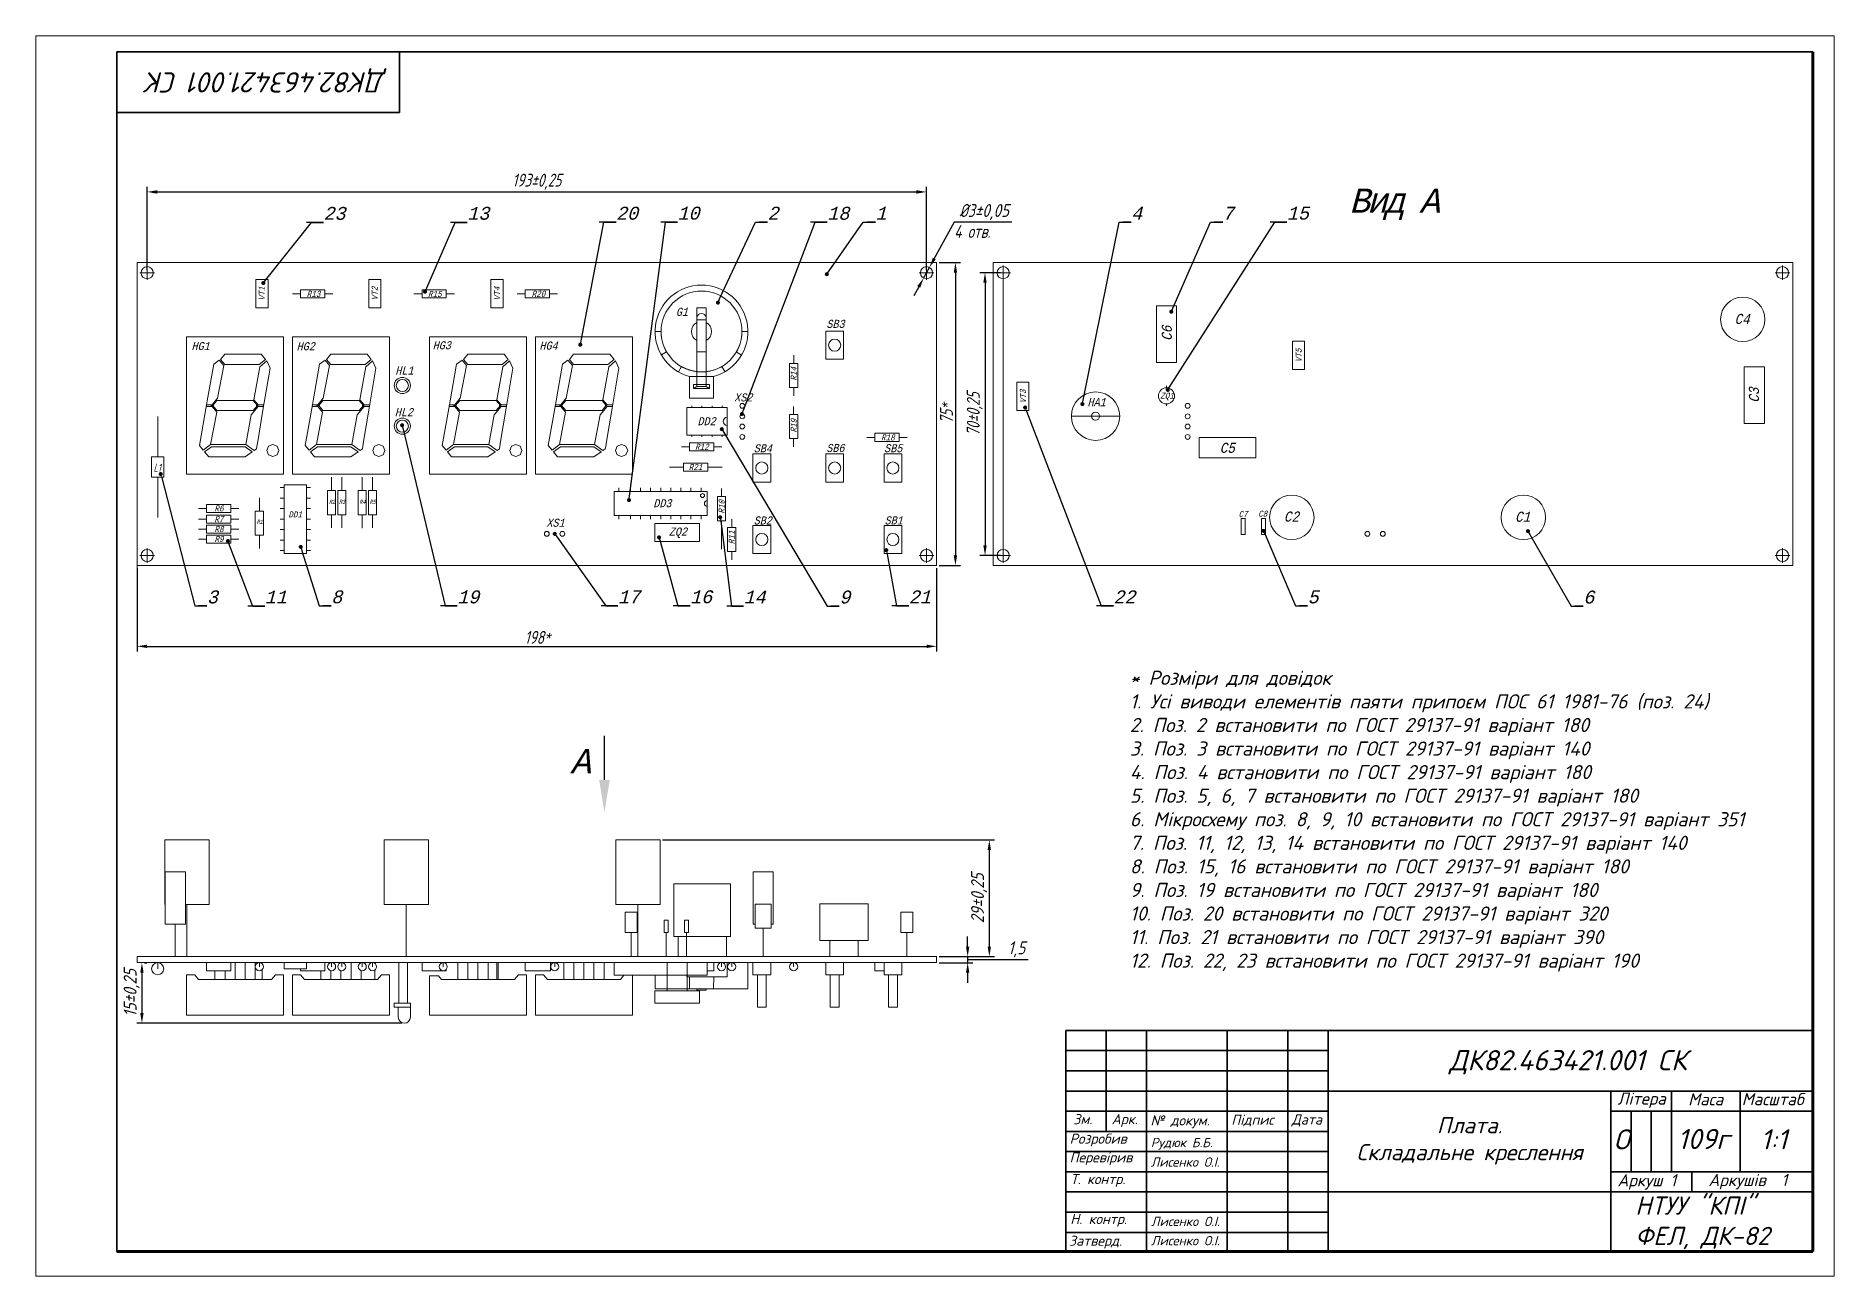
# Model space of a CAD drawing. Header units: millimetres. Extents: x 3240 to 3686, y 1624 to 1931.
import ezdxf
from ezdxf import colors
from ezdxf.entities.mleader import LeaderData, LeaderLine
from ezdxf.math import Vec2, Vec3

# ---------------------------------------------------------------- set-up
doc = ezdxf.new("R2010")
doc.units = ezdxf.units.MM
doc.layers.get('0').update_dxf_attribs({"lineweight": 13})
doc.layers.add('Основная', color=7, linetype='Continuous', lineweight=70)
doc.layers.add('схема', color=7, linetype='Continuous', lineweight=35)
doc.styles.get("Standard").update_dxf_attribs({"font": 'isocteur.ttf', "width": 0.85, "oblique": 15})
doc.styles.add('стиль1', font='isocpeui.ttf')
doc.dimstyles.new('ISO-25', dxfattribs={"dimtxt": 2.5, "dimasz": 2.5, "dimexe": 1.25, "dimexo": 0.625, "dimtad": 1, "dimtxsty": 'Standard', "dimcen": 2.5, "dimadec": 0, "dimazin": 0, "dimtfac": 1, "dimtmove": 1, "dimatfit": 3, "dimfxl": 1, "dimarcsym": 0})
doc.dimstyles.new('Копия ISO-25', dxfattribs={"dimtxt": 2.5, "dimasz": 2.5, "dimexe": 1.25, "dimexo": 0.625, "dimtad": 1, "dimtih": 1, "dimtoh": 1, "dimtxsty": 'Standard', "dimcen": 2.5, "dimadec": 0, "dimazin": 0, "dimtfac": 1, "dimtmove": 1, "dimatfit": 3, "dimfxl": 1, "dimarcsym": 0})

msp = doc.modelspace()

# ---------------------------------------------------------------- texts
at = {"transparency": 33554674, "attachment_point": 1}
for s, width, heights, insert, char_height in [('{\\T0.75;Вид А}', 31.61763, [0], (3565.642, 1893.714), 6), ('{\\Q15;\\W0.75;R13}', 4.05068, [0], (3307.532, 1868.394), 1.5), ('{\\Q15;\\W0.75;R15}', 4.05068, [0], (3337.555, 1868.367), 1.5), ('{\\Q15;\\W0.75;R20}', 4.05068, [0], (3363.227, 1868.396), 1.5), ('{\\Q15;\\W0.75;G1}', 4.05068, [0], (3398.919, 1864.19), 2), ('{\\Q15;\\W0.75;SB3}', 4.05068, [0], (3436.199, 1861.207), 2), ('{\\Q15;\\W0.75;C4}', 4.05068, [0], (3661.071, 1862.682), 2.5), ('{\\Q15;\\W0.75;HG1}', 4.05068, [0], (3278.987, 1855.723), 2), ('{\\Q15;\\W0.75;HG2}', 4.05068, [0], (3305.02, 1855.666), 2), ('{\\Q15;\\W0.75;HG3}', 4.05068, [0], (3338.708, 1855.908), 2), ('{\\Q15;\\W0.75;HG4}', 4.05068, [0], (3365.147, 1855.833), 2), ('{\\Q15;\\W0.75;HL1}', 4.05068, [0], (3329.451, 1849.66), 2), ('{\\Q15;\\W0.75;HL2}', 4.05068, [0], (3329.33, 1839.347), 2), ('{\\W0.75;XS2}', 4.05068, [0], (3413.373, 1843.007), 2), ('{\\Q15;\\W0.75;HA1}', 4.05068, [0], (3500.853, 1841.821), 2), ('{\\Q15;\\W0.75;ZQ1}', 4.05068, [0], (3518.87, 1843.197), 1.5), ('{\\Q15;\\W0.75;DD2}', 4.05068, [0], (3404.28, 1837.1), 2), ('{\\Q15;\\W0.75;R12}', 4.05068, [0], (3403.686, 1830.513), 1.5), ('{\\Q15;\\W0.75;SB4}', 4.05068, [0], (3418.204, 1830.39), 2), ('{\\Q15;\\W0.75;SB6}', 4.05068, [0], (3436.168, 1830.481), 2), ('{\\Q15;\\W0.75;R18}', 4.05068, [0], (3449.751, 1832.843), 1.5), ('{\\Q15;\\W0.75;SB5}', 4.05068, [0], (3450.505, 1830.414), 2), ('{\\Q15;\\W0.75;C5}', 4.05068, [0], (3533.581, 1830.765), 2.5), ('{\\fISOCPEUR|b0|i0|c0|p34;\\Q15;\\W0.75;L1}', 4.05068, [0], (3269.591, 1825.605), 2), ('{\\Q15;\\W0.75;R21}', 4.05068, [0], (3402.107, 1825.501), 1.5), ('{\\Q15;\\W0.75;R2}', 4.05068, [0], (3313.044, 1816.648), 1), ('{\\Q15;\\W0.75;R3}', 4.05068, [0], (3315.51, 1816.65), 1), ('{\\Q15;\\W0.75;R4}', 4.05068, [0], (3320.576, 1816.65), 1), ('{\\Q15;\\W0.75;R5}', 4.05068, [0], (3323.101, 1816.644), 1), ('{\\Q15;\\W0.75;DD3}', 4.05068, [0], (3393.331, 1816.801), 2), ('{\\Q15;\\W0.75;R7}', 4.05068, [0], (3284.654, 1812.61), 1.5), ('{\\Q15;\\W0.75;R6}', 4.05068, [0], (3284.663, 1815.269), 1.5), ('{\\Q15;\\W0.75;DD1}', 4.05068, [0], (3302.976, 1813.777), 1.5), ('{\\Q15;\\W0.75;SB2}', 4.05068, [0], (3418.19, 1812.527), 2), ('{\\Q15;\\W0.75;SB1}', 4.05068, [0], (3450.607, 1812.552), 2), ('{\\Q15;\\W0.75;С7}', 1.73665, [1.648], (3538.258, 1813.854), 1.5), ('{\\Q15;\\W0.75;С8}', 4.05068, [0], (3543.127, 1813.967), 1.5), ('{\\Q15;\\W0.75;C2}', 4.05068, [0], (3549.473, 1813.752), 2.5), ('{\\Q15;\\W0.75;C1}', 4.05068, [0], (3606.725, 1813.713), 2.5), ('{\\Q15;\\W0.75;R8}', 4.05068, [0], (3284.668, 1810.152), 1.5), ('{\\Q15;\\W0.75;R9}', 4.05068, [0], (3284.679, 1807.699), 1.5), ('{\\Q15;\\W0.75;R1}', 4.05068, [0], (3295.121, 1811.701), 1), ('{\\W0.75;XS1}', 4.05068, [0], (3366.871, 1811.969), 2), ('{\\Q15;\\W0.75;ZQ2}', 4.05068, [0], (3397.183, 1809.784), 2), ('{\\T0.75;А}', 25.57533, [0], (3372.782, 1754.969), 6)]:
    msp.add_mtext_dynamic_manual_height_columns(s, width=width, gutter_width=12.5, heights=heights, dxfattribs=dict(at, insert=insert, char_height=char_height))
at = {"transparency": 33554674, "insert": (3467.855, 1884.688), "char_height": 3.2, "width": 15.83734, "attachment_point": 1}
msp.add_mtext('{\\fISOCPEUR|b0|i0|c204|p34;\\Q15;\\W0.75;4 отв.}', dxfattribs=at)
at = {"transparency": 33554674, "attachment_point": 1, "rotation": 90}
for s, insert, char_height in [('{\\Q15;\\W0.75;VT1}', (3295.647, 1866.03), 1.5), ('{\\Q15;\\W0.75;VT2}', (3323.611, 1866.049), 1.5), ('{\\Q15;\\W0.75;VT4}', (3353.854, 1866.029), 1.5), ('{\\Q15;\\W0.75;C6}', (3519.236, 1855.978), 2.5), ('{\\Q15;\\W0.75;VT5}', (3552.368, 1850.722), 1.5), ('\\pxt1;{\\Q15;\\W0.75;R14}', (3427.368, 1846.145), 1.5), ('{\\Q15;\\W0.75;VT3}', (3484.11, 1840.573), 1.5), ('{\\Q15;\\W0.75;C3}', (3664.633, 1840.668), 2.5), ('\\pxt1;{\\Q15;\\W0.75;R19}', (3427.367, 1833.303), 1.5), ('\\pxt1;{\\Q15;\\W0.75;R10}', (3409.524, 1813.225), 1.5), ('\\pxt1;{\\Q15;\\W0.75;R11}', (3411.977, 1805.654), 1.5)]:
    msp.add_mtext_dynamic_manual_height_columns(s, width=4.05068, gutter_width=12.5, heights=[0], dxfattribs=dict(at, insert=insert, char_height=char_height))
at = {"layer": 'схема', "lineweight": 80, "insert": (3327.046, 1917.494), "char_height": 5, "attachment_point": 1, "rotation": 180, "style": 'стиль1'}
msp.add_mtext_dynamic_manual_height_columns('ДК82.463421.001 СК', width=81.86775, gutter_width=12.5, heights=[0], dxfattribs=at)
at = {"layer": 'схема', "attachment_point": 1, "style": 'стиль1'}
for s, width, gutter_width, heights, insert, char_height in [('* Розміри для довідок\\P1. Усі виводи елементів паяти припоєм ПОС 61 1981-76 (поз. 24) \\P2. Поз. 2 встановити по ГОСТ 29137-91 варіант 180\\P3. Поз. 3 встановити по ГОСТ 29137-91 варіант 140\\P4. Поз. 4 встановити по ГОСТ 29137-91 варіант 180\\P5. Поз. 5, 6, 7 встановити по ГОСТ 29137-91 варіант 180\\P6. Мікросхему поз. 8, 9, 10 встановити по ГОСТ 29137-91 варіант 351\\P7. Поз. 11, 12, 13, 14 встановити по ГОСТ 29137-91 варіант 140\\P8. Поз. 15, 16 встановити по ГОСТ 29137-91 варіант 180\\P9. Поз. 19 встановити по ГОСТ 29137-91 варіант 180\\P10. Поз. 20 встановити по ГОСТ 29137-91 варіант 320\\P11. Поз. 21 встановити по ГОСТ 29137-91 варіант 390\\P12. Поз. 22, 23 встановити по ГОСТ 29137-91 варіант 190', 185, 12.5, [0], (3511.347, 1774.323), 3.5), ('\\pxqc;Плата.\\PСкладальне креслення', 70, 17.5, [43.188], (3560.473, 1663.825), 4), ('О', 14.68521, 15, [0], (3631.151, 1660.818), 5), ('109г', 18.04963, 15, [0], (3646.959, 1660.914), 5), ('1:1', 14.68521, 15, [5.03], (3667.496, 1660.848), 5)]:
    msp.add_mtext_dynamic_manual_height_columns(s, width=width, gutter_width=gutter_width, heights=heights, dxfattribs=dict(at, insert=insert, char_height=char_height))
at = {"layer": 'схема', "lineweight": 80, "insert": (3590.413, 1680.413), "char_height": 5, "attachment_point": 1, "style": 'стиль1'}
msp.add_mtext_dynamic_manual_height_columns('ДК82.463421.001 СК', width=81.86775, gutter_width=12.5, heights=[0], dxfattribs=at)
at = {"layer": 'схема', "color": 0, "lineweight": 80, "attachment_point": 1, "style": 'стиль1'}
for s, width, insert, char_height in [('Літера', 13.34732, (3632.085, 1669.909), 3), ('Маса', 13.34732, (3649.585, 1669.733), 3), ('Масштаб', 13.34732, (3662.862, 1669.769), 3), ('Зм.', 8.25946, (3497.343, 1664.565), 2.5), ('Арк.', 8.25946, (3506.831, 1664.565), 2.5), ('№ докум.', 17.13629, (3516.45, 1664.26), 2.5), ('Підпис', 8.25946, (3536.465, 1664.417), 2.5), ('Дата', 8.25946, (3551.405, 1664.491), 2.5), ('Розробив', 20, (3496.443, 1659.74), 2.5), ('Перевірив', 20, (3496.423, 1655.103), 2.5), ('Т. контр.', 20, (3496.641, 1649.724), 2.5), ('Аркуш 1 ', 17.51191, (3632.077, 1649.682), 3), ('Аркушів  1', 26.54418, (3654.603, 1649.752), 3), ('НТУУ "КПІ"\\PФЕЛ, ДК-82', 41.25607, (3636.487, 1644.17), 4.5), ('Н. контр.', 20, (3496.596, 1639.853), 2.5), ('Затверд.', 20, (3496.272, 1634.461), 2.5)]:
    msp.add_mtext_dynamic_manual_height_columns(s, width=width, gutter_width=12.5, heights=[0], dxfattribs=dict(at, insert=insert, char_height=char_height))
at = {"layer": 'схема', "char_height": 2.3, "attachment_point": 1, "style": 'стиль1'}
for s, insert in [('Рудюк Б.Б.', (3516.545, 1658.68)), ('Лисенко О.І.', (3516.545, 1653.853)), ('Лисенко О.І.', (3516.602, 1639.162)), ('Лисенко О.І.', (3516.589, 1634.39))]:
    msp.add_mtext(s, dxfattribs=dict(at, insert=insert))

# ---------------------------------------------------------------- blocks, each defined once
blk = doc.blocks.new('*D45')
at = {"color": 0, "lineweight": -2, "transparency": 16777216}
for p, q in [((3464.12, 1875.37), (3469.4, 1875.37)), ((3468.15, 1872.87), (3468.15, 1802.87)), ((3464.12, 1800.37), (3469.4, 1800.37))]:
    blk.add_line(p, q, dxfattribs=at)
at = {"color": 0, "transparency": 16777216}
for points in [[(3467.74, 1872.87), (3468.57, 1872.87), (3468.15, 1875.37)], [(3467.74, 1802.87), (3468.57, 1802.87), (3468.15, 1800.37)]]:
    blk.add_solid(points, dxfattribs=at)
at = {"layer": 'Defpoints', "color": 0, "transparency": 16777216}
for p in [(3463.5, 1875.37), (3463.5, 1800.37), (3468.15, 1800.37)]:
    blk.add_point(p, dxfattribs=at)
at = {"color": 0, "transparency": 16777216, "insert": (3465.93, 1837.87), "char_height": 2.5, "attachment_point": 5, "rotation": 90}
blk.add_mtext('{\\fISOCPEUR|b0|i0|c0|p34;\\H1.28x;\\Q15;\\W0.75;75\\fArial|b0|i0|c204|p34;\\H0.84635x;\\W1;\\T0.75;*}', dxfattribs=at)
blk = doc.blocks.new('*D46')
at = {"color": 0, "lineweight": -2, "transparency": 16777216}
for p, q in [((3265.5, 1799.74), (3265.5, 1779.12)), ((3463.5, 1799.74), (3463.5, 1779.12)), ((3268, 1780.37), (3461, 1780.37))]:
    blk.add_line(p, q, dxfattribs=at)
at = {"color": 0, "transparency": 16777216}
for points in [[(3268, 1780.79), (3268, 1779.95), (3265.5, 1780.37)], [(3461, 1780.79), (3461, 1779.95), (3463.5, 1780.37)]]:
    blk.add_solid(points, dxfattribs=at)
at = {"layer": 'Defpoints', "color": 0, "transparency": 16777216}
for p in [(3265.5, 1800.37), (3463.5, 1800.37), (3463.5, 1780.37)]:
    blk.add_point(p, dxfattribs=at)
at = {"color": 0, "transparency": 16777216, "insert": (3364.5, 1782.59), "char_height": 2.5, "width": 6.9435, "attachment_point": 5}
blk.add_mtext('{\\fISOCPEUR|b0|i0|c0|p34;\\H1.28x;\\Q15;\\W0.75;198\\fArial|b0|i0|c204|p34;\\H0.84635x;\\W1;\\T0.75;*}', dxfattribs=at)
blk = doc.blocks.new('*D49')
at = {"color": 0, "lineweight": -2, "transparency": 16777216}
for p, q in [((3268, 1873.49), (3268, 1894.12)), ((3270.5, 1892.87), (3458.5, 1892.87)), ((3461, 1873.49), (3461, 1894.12))]:
    blk.add_line(p, q, dxfattribs=at)
at = {"color": 0, "transparency": 16777216}
for points in [[(3270.5, 1893.29), (3270.5, 1892.45), (3268, 1892.87)], [(3458.5, 1893.29), (3458.5, 1892.45), (3461, 1892.87)]]:
    blk.add_solid(points, dxfattribs=at)
at = {"layer": 'Defpoints', "color": 0, "transparency": 16777216}
for p in [(3461, 1892.87), (3268, 1872.87), (3461, 1872.87)]:
    blk.add_point(p, dxfattribs=at)
at = {"color": 0, "transparency": 16777216, "insert": (3364.5, 1895.41), "char_height": 2.5, "attachment_point": 5}
blk.add_mtext('{\\fISOCPEUR|b0|i0|c0|p34;\\H1.28x;\\Q15;\\W0.75;193\\fISOCPEUR|b0|i0|c204|p34;±0,25}', dxfattribs=at)
blk = doc.blocks.new('*D50')
at = {"color": 0, "lineweight": -2, "transparency": 16777216}
for p, q in [((3479.35, 1872.87), (3474.23, 1872.87)), ((3475.48, 1870.37), (3475.48, 1805.37)), ((3479.35, 1802.87), (3474.23, 1802.87))]:
    blk.add_line(p, q, dxfattribs=at)
at = {"color": 0, "transparency": 16777216}
for points in [[(3475.06, 1870.37), (3475.9, 1870.37), (3475.48, 1872.87)], [(3475.06, 1805.37), (3475.9, 1805.37), (3475.48, 1802.87)]]:
    blk.add_solid(points, dxfattribs=at)
at = {"layer": 'Defpoints', "color": 0, "transparency": 16777216}
for p in [(3479.97, 1872.87), (3475.48, 1802.87), (3479.97, 1802.87)]:
    blk.add_point(p, dxfattribs=at)
at = {"color": 0, "transparency": 16777216, "insert": (3472.94, 1837.87), "char_height": 2.5, "attachment_point": 5, "rotation": 90}
blk.add_mtext('{\\fISOCPEUR|b0|i0|c0|p34;\\H1.28x;\\Q15;\\W0.75;70\\fISOCPEUR|b0|i0|c204|p34;±0,25}', dxfattribs=at)
blk = doc.blocks.new('*D51')
at = {"color": 0, "lineweight": -2, "transparency": 16777216}
for p, q in [((3467.85, 1885.36), (3462.92, 1876.38)), ((3482.09, 1885.36), (3467.85, 1885.36)), ((3460.28, 1871.56), (3461.72, 1874.18)), ((3459.07, 1869.36), (3457.87, 1867.17))]:
    blk.add_line(p, q, dxfattribs=at)
at = {"color": 0, "transparency": 16777216}
for points in [[(3462.56, 1876.58), (3463.29, 1876.18), (3461.72, 1874.18)], [(3458.71, 1869.56), (3459.44, 1869.16), (3460.28, 1871.56)]]:
    blk.add_solid(points, dxfattribs=at)
at = {"layer": 'Defpoints', "color": 0, "transparency": 16777216}
for p in [(3460.28, 1871.56), (3461.72, 1874.18)]:
    blk.add_point(p, dxfattribs=at)
at = {"color": 0, "transparency": 16777216, "insert": (3475.29, 1887.9), "char_height": 2.5, "attachment_point": 5}
blk.add_mtext('{\\fISOCPEUR|b0|i0|c204|p34;\\H1.28x;\\Q15;\\W0.75;%%C3\\fISOCPEUR|b0|i0|c0|p34;\\W0.85;±0,05\\fISOCTEUR|b0|i0|c204|p49;\\W0.75; }', dxfattribs=at)
blk = doc.blocks.new('_Dot')
at = {"color": 0, "linetype": 'ByBlock', "lineweight": -2, "transparency": 33554674}
blk.add_line((-0.5, 0), (-1, 0), dxfattribs=at)
at = {"color": 0, "linetype": 'ByBlock', "transparency": 33554674, "const_width": 0.5}
blk.add_lwpolyline([(-0.25, 0, 1), (0.25, 0, 1)], format="xyb", close=True, dxfattribs=at)
blk = doc.blocks.new('*D132')
at = {"color": 0, "lineweight": -2, "transparency": 16777216}
for p, q in [((3395.65, 1732.46), (3477.8, 1732.46)), ((3476.55, 1706.06), (3476.55, 1729.96)), ((3464.12, 1703.56), (3477.8, 1703.56))]:
    blk.add_line(p, q, dxfattribs=at)
at = {"color": 0, "transparency": 16777216}
for points in [[(3476.13, 1729.96), (3476.96, 1729.96), (3476.55, 1732.46)], [(3476.13, 1706.06), (3476.96, 1706.06), (3476.55, 1703.56)]]:
    blk.add_solid(points, dxfattribs=at)
at = {"layer": 'Defpoints', "color": 0, "transparency": 16777216}
for p in [(3395.03, 1732.46), (3476.55, 1732.46), (3463.5, 1703.56)]:
    blk.add_point(p, dxfattribs=at)
at = {"color": 0, "transparency": 16777216, "insert": (3474, 1718.01), "char_height": 2.5, "attachment_point": 5, "rotation": 90, "style": 'стиль1'}
blk.add_mtext('{\\fISOCPEUR|b0|i0|c204|p34;\\H1.28x;\\Q15;\\W0.85;29±0,25}', dxfattribs=at)
blk = doc.blocks.new('*D133')
at = {"color": 0, "lineweight": -2, "transparency": 16777216}
for p, q in [((3471.18, 1706.06), (3471.18, 1708.56)), ((3464.12, 1703.56), (3472.43, 1703.56)), ((3464.12, 1702.06), (3472.43, 1702.06)), ((3471.18, 1703.56), (3471.18, 1702.06)), ((3471.18, 1703.56), (3471.18, 1702.06)), ((3471.18, 1702.81), (3480.42, 1702.81)), ((3480.42, 1702.81), (3486.2, 1702.81)), ((3471.18, 1699.56), (3471.18, 1697.06))]:
    blk.add_line(p, q, dxfattribs=at)
at = {"color": 0, "transparency": 16777216}
for points in [[(3470.76, 1706.06), (3471.6, 1706.06), (3471.18, 1703.56)], [(3470.76, 1699.56), (3471.6, 1699.56), (3471.18, 1702.06)]]:
    blk.add_solid(points, dxfattribs=at)
at = {"layer": 'Defpoints', "color": 0, "transparency": 16777216}
for p in [(3463.5, 1703.56), (3463.5, 1702.06), (3471.18, 1702.06)]:
    blk.add_point(p, dxfattribs=at)
at = {"color": 0, "transparency": 16777216, "insert": (3483.31, 1705.36), "char_height": 2.5, "attachment_point": 5, "style": 'стиль1'}
blk.add_mtext('{\\fISOCPEUR|b0|i0|c204|p34;\\H1.28x;\\Q15;\\W0.85;1,5}', dxfattribs=at)
blk = doc.blocks.new('*D134')
at = {"color": 0, "lineweight": -2, "transparency": 16777216}
for p, q in [((3267.34, 1702.06), (3267.96, 1702.06)), ((3266.71, 1699.56), (3266.71, 1689.56)), ((3331.08, 1687.06), (3265.46, 1687.06))]:
    blk.add_line(p, q, dxfattribs=at)
at = {"color": 0, "transparency": 16777216}
for points in [[(3266.3, 1699.56), (3267.13, 1699.56), (3266.71, 1702.06)], [(3266.3, 1689.56), (3267.13, 1689.56), (3266.71, 1687.06)]]:
    blk.add_solid(points, dxfattribs=at)
at = {"layer": 'Defpoints', "color": 0, "transparency": 16777216}
for p in [(3266.71, 1702.06), (3266.71, 1687.06), (3331.7, 1687.06)]:
    blk.add_point(p, dxfattribs=at)
at = {"color": 0, "transparency": 16777216, "insert": (3264.17, 1694.56), "char_height": 2.5, "attachment_point": 5, "rotation": 90, "style": 'стиль1'}
blk.add_mtext('{\\fISOCPEUR|b0|i0|c204|p34;\\H1.28x;\\Q15;\\W0.85;15±0,25}', dxfattribs=at)

# ---------------------------------------------------------------- dimensions: what is measured, and where the dimension line sits
at = {"transparency": 33554674}
for base, p1, p2, text, picture, middle in [((3460.997, 1892.87), (3267.997, 1872.87), (3460.997, 1872.87), '{\\fISOCPEUR|b0|i0|c0|p34;\\H1.28x;\\Q15;\\W0.75;193\\fISOCPEUR|b0|i0|c204|p34;±0,25}', '*D49', (3364.497, 1895.415)), ((3463.497, 1780.37), (3265.497, 1800.37), (3463.497, 1800.37), '{\\fISOCPEUR|b0|i0|c0|p34;\\H1.28x;\\Q15;\\W0.75;198\\fArial|b0|i0|c204|p34;\\H0.84635x;\\W1;\\T0.75;*}', '*D46', (3364.497, 1782.595))]:
    dim = msp.add_linear_dim(base=base, p1=p1, p2=p2, text=text, dimstyle='ISO-25', dxfattribs=at)
    dim.commit()
    dim.dimension.update_dxf_attribs({"geometry": picture, "text_midpoint": middle})
dim = msp.add_diameter_dim_2p(p1=(3460.275, 1871.555), p2=(3461.72, 1874.185), text='{\\fISOCPEUR|b0|i0|c204|p34;\\H1.28x;\\Q15;\\W0.75;%%C3\\fISOCPEUR|b0|i0|c0|p34;\\W0.85;±0,05\\fISOCTEUR|b0|i0|c204|p49;\\W0.75; }', dimstyle='Копия ISO-25', dxfattribs=at)
dim.commit()
dim.dimension.update_dxf_attribs({"geometry": '*D51', "text_midpoint": (3467.855, 1885.357), "dimtype": 163})
dim = msp.add_linear_dim(base=(3468.152, 1800.37), p1=(3463.497, 1875.37), p2=(3463.497, 1800.37), angle=90, text='{\\fISOCPEUR|b0|i0|c0|p34;\\H1.28x;\\Q15;\\W0.75;75\\fArial|b0|i0|c204|p34;\\H0.84635x;\\W1;\\T0.75;*}', dimstyle='ISO-25', dxfattribs=at)
dim.commit()
dim.dimension.update_dxf_attribs({"geometry": '*D45', "text_midpoint": (3468.152, 1837.87), "dimtype": 160})
dim = msp.add_linear_dim(base=(3475.481, 1802.87), p1=(3479.973, 1872.87), p2=(3479.973, 1802.87), angle=90, text='{\\fISOCPEUR|b0|i0|c0|p34;\\H1.28x;\\Q15;\\W0.75;70\\fISOCPEUR|b0|i0|c204|p34;±0,25}', dimstyle='ISO-25', dxfattribs=at)
dim.commit()
dim.dimension.update_dxf_attribs({"geometry": '*D50', "text_midpoint": (3472.936, 1837.87)})
for base, p1, p2, text, dimstyle, picture, middle in [((3476.545, 1732.464), (3463.497, 1703.561), (3395.026, 1732.464), '{\\fISOCPEUR|b0|i0|c204|p34;\\H1.28x;\\Q15;\\W0.85;29±0,25}', 'ISO-25', '*D132', (3474, 1718.013)), ((3471.179, 1702.061), (3463.497, 1703.561), (3463.497, 1702.061), '{\\fISOCPEUR|b0|i0|c204|p34;\\H1.28x;\\Q15;\\W0.85;<>}', 'Копия ISO-25', '*D133', (3481.047, 1705.356)), ((3266.715, 1687.061), (3266.715, 1702.061), (3331.703, 1687.061), '{\\fISOCPEUR|b0|i0|c204|p34;\\H1.28x;\\Q15;\\W0.85;<>±0,25}', 'ISO-25', '*D134', (3264.17, 1694.561))]:
    dim = msp.add_linear_dim(base=base, p1=p1, p2=p2, angle=90, text=text, dimstyle=dimstyle, override={"dimtxsty": 'стиль1'}, dxfattribs=at)
    dim.commit()
    dim.dimension.update_dxf_attribs({"geometry": picture, "text_midpoint": middle})

# ---------------------------------------------------------------- linework, layer by layer
at = {"transparency": 33554674}
for p, q in [((3267.997, 1875.37), (3267.997, 1885.37)), ((3267.997, 1872.87), (3267.997, 1874.67)), ((3460.997, 1872.87), (3460.997, 1874.67)), ((3675.473, 1875.37), (3477.473, 1875.37)), ((3477.473, 1875.37), (3477.473, 1800.37)), ((3479.973, 1872.87), (3479.973, 1874.67)), ((3672.973, 1872.87), (3672.973, 1874.67)), ((3675.473, 1800.37), (3675.473, 1875.37)), ((3265.497, 1870.907), (3265.497, 1870.907)), ((3267.997, 1872.87), (3266.197, 1872.87)), ((3267.997, 1872.87), (3269.797, 1872.87)), ((3267.997, 1872.87), (3267.997, 1871.07)), ((3294.953, 1864.156), (3294.953, 1871.156)), ((3294.953, 1871.156), (3297.953, 1871.156)), ((3297.953, 1871.156), (3297.953, 1864.156)), ((3297.953, 1871.156), (3297.953, 1871.156)), ((3322.907, 1864.157), (3322.907, 1871.157)), ((3322.907, 1871.157), (3325.907, 1871.157)), ((3325.907, 1871.157), (3325.907, 1864.157)), ((3325.907, 1871.157), (3325.907, 1871.157)), ((3353.128, 1864.157), (3353.128, 1871.157)), ((3353.128, 1871.157), (3356.128, 1871.157)), ((3356.128, 1871.157), (3356.128, 1864.157)), ((3356.128, 1871.157), (3356.128, 1871.157)), ((3460.997, 1872.87), (3459.197, 1872.87)), ((3460.997, 1872.87), (3462.797, 1872.87)), ((3460.997, 1872.87), (3460.997, 1871.07)), ((3479.973, 1872.87), (3478.173, 1872.87)), ((3479.973, 1872.87), (3479.973, 1871.07)), ((3479.973, 1872.87), (3481.773, 1872.87)), ((3479.973, 1872.87), (3479.973, 1831.554)), ((3672.973, 1872.87), (3671.173, 1872.87)), ((3672.973, 1872.87), (3672.973, 1871.07)), ((3672.973, 1872.87), (3674.773, 1872.87)), ((3303.998, 1867.648), (3305.998, 1867.648)), ((3311.998, 1868.648), (3305.998, 1868.648)), ((3305.998, 1868.648), (3305.998, 1867.648)), ((3305.998, 1866.648), (3305.998, 1867.648)), ((3311.998, 1866.648), (3305.998, 1866.648)), ((3311.998, 1867.648), (3311.998, 1868.648)), ((3311.998, 1867.648), (3313.998, 1867.648)), ((3311.998, 1867.648), (3311.998, 1866.648)), ((3334.078, 1867.648), (3336.078, 1867.648)), ((3342.078, 1868.648), (3336.078, 1868.648)), ((3336.078, 1868.648), (3336.078, 1867.648)), ((3336.078, 1866.648), (3336.078, 1867.648)), ((3342.078, 1866.648), (3336.078, 1866.648)), ((3342.078, 1867.648), (3342.078, 1868.648)), ((3342.078, 1867.648), (3344.078, 1867.648)), ((3342.078, 1867.648), (3342.078, 1866.648)), ((3359.607, 1867.651), (3361.607, 1867.651)), ((3367.607, 1868.651), (3361.607, 1868.651)), ((3361.607, 1868.651), (3361.607, 1867.651)), ((3361.607, 1866.651), (3361.607, 1867.651)), ((3367.607, 1866.651), (3361.607, 1866.651)), ((3367.607, 1867.651), (3367.607, 1868.651)), ((3367.607, 1867.651), (3369.607, 1867.651)), ((3367.607, 1867.651), (3367.607, 1866.651)), ((3297.953, 1864.156), (3294.953, 1864.156)), ((3325.907, 1864.157), (3322.907, 1864.157)), ((3356.128, 1864.157), (3353.128, 1864.157)), ((3404.143, 1844.712), (3404.143, 1864.212)), ((3406.426, 1864.212), (3404.143, 1864.212)), ((3404.143, 1864.212), (3404.143, 1861.212)), ((3404.143, 1861.212), (3406.426, 1861.212)), ((3406.426, 1844.712), (3406.426, 1864.212)), ((3517.907, 1850.65), (3517.907, 1864.65)), ((3517.907, 1864.65), (3522.907, 1864.65)), ((3522.907, 1864.65), (3522.907, 1850.65)), ((3277.787, 1856.971), (3277.787, 1822.971)), ((3301.787, 1856.971), (3277.787, 1856.971)), ((3301.787, 1822.971), (3301.787, 1856.971)), ((3304.008, 1856.971), (3304.008, 1822.971)), ((3328.008, 1856.971), (3304.008, 1856.971)), ((3328.008, 1822.971), (3328.008, 1856.971)), ((3337.93, 1856.971), (3337.93, 1822.971)), ((3361.93, 1856.971), (3337.93, 1856.971)), ((3361.93, 1822.971), (3361.93, 1856.971)), ((3364.151, 1856.971), (3364.151, 1822.971)), ((3388.151, 1856.971), (3364.151, 1856.971)), ((3388.151, 1822.971), (3388.151, 1856.971)), ((3395.275, 1858.314), (3393.775, 1858.314)), ((3415.275, 1858.314), (3416.775, 1858.314)), ((3436.037, 1857.439), (3436.037, 1858.439)), ((3436.037, 1858.439), (3440.453, 1858.439)), ((3436.037, 1857.439), (3436.037, 1852.439)), ((3440.453, 1857.439), (3440.453, 1858.439)), ((3440.453, 1857.439), (3440.453, 1852.439)), ((3287.232, 1852.671), (3286.191, 1851.413)), ((3291.732, 1852.671), (3287.232, 1852.671)), ((3291.732, 1852.671), (3296.232, 1852.671)), ((3296.232, 1852.671), (3297.29, 1851.421)), ((3313.453, 1852.671), (3312.412, 1851.413)), ((3317.953, 1852.671), (3313.453, 1852.671)), ((3317.953, 1852.671), (3322.453, 1852.671)), ((3322.453, 1852.671), (3323.511, 1851.421)), ((3347.374, 1852.671), (3346.333, 1851.413)), ((3351.874, 1852.671), (3347.374, 1852.671)), ((3351.874, 1852.671), (3356.374, 1852.671)), ((3356.374, 1852.671), (3357.432, 1851.421)), ((3373.595, 1852.671), (3372.554, 1851.413)), ((3378.095, 1852.671), (3373.595, 1852.671)), ((3378.095, 1852.671), (3382.595, 1852.671)), ((3382.595, 1852.671), (3383.653, 1851.421)), ((3396.641, 1853.269), (3395.345, 1852.512)), ((3404.143, 1853.258), (3406.426, 1853.255)), ((3413.894, 1853.244), (3415.187, 1852.484)), ((3428.1, 1850.427), (3428.1, 1852.427)), ((3436.037, 1852.439), (3436.037, 1851.439)), ((3440.453, 1852.439), (3440.453, 1851.439)), ((3551.594, 1848.93), (3551.594, 1855.93)), ((3551.594, 1855.93), (3554.594, 1855.93)), ((3554.594, 1855.93), (3554.594, 1848.93)), ((3554.594, 1855.93), (3554.594, 1855.93)), ((3282.885, 1841.136), (3284.488, 1850.266)), ((3285.854, 1851.209), (3284.488, 1850.266)), ((3286.959, 1849.888), (3285.397, 1841.791)), ((3286.959, 1849.888), (3285.854, 1851.209)), ((3287.232, 1850.171), (3286.191, 1851.413)), ((3295.759, 1850.171), (3287.232, 1850.171)), ((3289.787, 1850.171), (3294.287, 1850.171)), ((3294.465, 1841.441), (3295.945, 1849.568)), ((3295.759, 1850.171), (3297.29, 1851.421)), ((3295.945, 1849.568), (3297.613, 1851.04)), ((3296.69, 1838.807), (3298.439, 1849.265)), ((3297.613, 1851.04), (3298.439, 1849.265)), ((3309.106, 1841.136), (3310.709, 1850.266)), ((3312.075, 1851.209), (3310.709, 1850.266)), ((3313.18, 1849.888), (3311.618, 1841.791)), ((3313.18, 1849.888), (3312.075, 1851.209)), ((3313.453, 1850.171), (3312.412, 1851.413)), ((3321.98, 1850.171), (3313.453, 1850.171)), ((3316.008, 1850.171), (3320.508, 1850.171)), ((3320.686, 1841.441), (3322.166, 1849.568)), ((3321.98, 1850.171), (3323.511, 1851.421)), ((3322.166, 1849.568), (3323.834, 1851.04)), ((3322.911, 1838.807), (3324.66, 1849.265)), ((3323.834, 1851.04), (3324.66, 1849.265)), ((3343.027, 1841.136), (3344.631, 1850.266)), ((3345.996, 1851.209), (3344.631, 1850.266)), ((3347.102, 1849.888), (3345.54, 1841.791)), ((3347.102, 1849.888), (3345.996, 1851.209)), ((3347.374, 1850.171), (3346.333, 1851.413)), ((3355.901, 1850.171), (3347.374, 1850.171)), ((3349.93, 1850.171), (3354.43, 1850.171)), ((3354.608, 1841.441), (3356.088, 1849.568)), ((3355.901, 1850.171), (3357.432, 1851.421)), ((3356.088, 1849.568), (3357.755, 1851.04)), ((3356.832, 1838.807), (3358.581, 1849.265)), ((3357.755, 1851.04), (3358.581, 1849.265)), ((3369.248, 1841.136), (3370.852, 1850.266)), ((3372.217, 1851.209), (3370.852, 1850.266)), ((3373.323, 1849.888), (3371.761, 1841.791)), ((3373.323, 1849.888), (3372.217, 1851.209)), ((3373.595, 1850.171), (3372.554, 1851.413)), ((3382.122, 1850.171), (3373.595, 1850.171)), ((3376.151, 1850.171), (3380.651, 1850.171)), ((3380.829, 1841.441), (3382.309, 1849.568)), ((3382.122, 1850.171), (3383.653, 1851.421)), ((3382.309, 1849.568), (3383.976, 1851.04)), ((3383.053, 1838.807), (3384.802, 1849.265)), ((3383.976, 1851.04), (3384.802, 1849.265)), ((3400.337, 1849.618), (3399.596, 1848.314)), ((3410.316, 1849.678), (3411.072, 1848.382)), ((3428.1, 1850.427), (3427.1, 1850.427)), ((3427.1, 1850.427), (3427.1, 1844.427)), ((3428.1, 1850.427), (3429.1, 1850.427)), ((3429.1, 1850.427), (3429.1, 1844.427)), ((3440.453, 1851.439), (3436.037, 1851.439)), ((3477.473, 1850.65), (3477.473, 1850.65)), ((3522.907, 1850.65), (3517.907, 1850.65)), ((3554.594, 1848.93), (3551.594, 1848.93)), ((3668.503, 1849.579), (3663.503, 1849.579)), ((3663.503, 1849.579), (3663.503, 1835.579)), ((3668.503, 1835.579), (3668.503, 1849.579)), ((3402.275, 1841.814), (3402.275, 1847.212)), ((3402.275, 1847.212), (3408.275, 1847.212)), ((3402.275, 1847.212), (3405.275, 1847.212)), ((3403.275, 1844.212), (3403.275, 1845.212)), ((3403.275, 1845.212), (3407.275, 1845.212)), ((3403.275, 1844.212), (3403.275, 1845.212)), ((3403.275, 1845.212), (3403.275, 1844.712)), ((3403.275, 1844.212), (3404.143, 1844.712)), ((3405.275, 1844.212), (3403.275, 1844.212)), ((3404.143, 1844.712), (3406.426, 1844.712)), ((3407.275, 1844.212), (3405.275, 1844.212)), ((3407.275, 1844.212), (3406.426, 1844.712)), ((3407.275, 1845.212), (3407.275, 1844.212)), ((3408.275, 1841.814), (3408.275, 1847.212)), ((3427.1, 1844.427), (3428.1, 1844.427)), ((3428.1, 1842.427), (3428.1, 1844.427)), ((3429.1, 1844.427), (3428.1, 1844.427)), ((3483.365, 1845.767), (3486.365, 1845.767)), ((3483.365, 1838.767), (3483.365, 1845.767)), ((3486.365, 1845.767), (3486.365, 1838.767)), ((3520.407, 1844.881), (3520.407, 1844.381)), ((3282.721, 1840.202), (3280.933, 1830.095)), ((3282.68, 1839.971), (3282.639, 1839.741)), ((3282.639, 1839.741), (3284.069, 1839.74)), ((3282.885, 1841.136), (3282.721, 1840.202)), ((3284.067, 1840.202), (3282.721, 1840.202)), ((3284.259, 1839.971), (3283.759, 1839.971)), ((3284.067, 1840.202), (3285.397, 1841.791)), ((3284.069, 1839.74), (3285.222, 1838.372)), ((3285.287, 1841.221), (3284.259, 1839.971)), ((3285.287, 1838.721), (3284.259, 1839.971)), ((3289.787, 1841.221), (3285.287, 1841.221)), ((3289.787, 1841.221), (3294.287, 1841.221)), ((3295.517, 1839.741), (3293.779, 1837.675)), ((3294.287, 1841.221), (3295.326, 1839.971)), ((3294.287, 1838.721), (3295.326, 1839.971)), ((3295.517, 1840.202), (3294.465, 1841.441)), ((3295.022, 1839.971), (3295.326, 1839.971)), ((3295.326, 1839.971), (3295.517, 1840.202)), ((3295.326, 1839.971), (3295.517, 1839.741)), ((3295.517, 1840.202), (3296.923, 1840.202)), ((3295.517, 1839.741), (3296.846, 1839.741)), ((3308.942, 1840.202), (3307.154, 1830.095)), ((3308.901, 1839.971), (3308.86, 1839.741)), ((3308.86, 1839.741), (3310.29, 1839.74)), ((3309.106, 1841.136), (3308.942, 1840.202)), ((3310.288, 1840.202), (3308.942, 1840.202)), ((3310.48, 1839.971), (3309.98, 1839.971)), ((3310.288, 1840.202), (3311.618, 1841.791)), ((3310.29, 1839.74), (3311.443, 1838.372)), ((3311.508, 1841.221), (3310.48, 1839.971)), ((3311.508, 1838.721), (3310.48, 1839.971)), ((3316.008, 1841.221), (3311.508, 1841.221)), ((3316.008, 1841.221), (3320.508, 1841.221)), ((3321.738, 1839.741), (3320, 1837.675)), ((3320.508, 1841.221), (3321.547, 1839.971)), ((3320.508, 1838.721), (3321.547, 1839.971)), ((3321.738, 1840.202), (3320.686, 1841.441)), ((3321.243, 1839.971), (3321.547, 1839.971)), ((3321.547, 1839.971), (3321.738, 1840.202)), ((3321.547, 1839.971), (3321.738, 1839.741)), ((3321.738, 1840.202), (3323.144, 1840.202)), ((3321.738, 1839.741), (3323.067, 1839.741)), ((3342.863, 1840.202), (3341.075, 1830.095)), ((3342.823, 1839.971), (3342.781, 1839.741)), ((3342.781, 1839.741), (3344.211, 1839.74)), ((3343.027, 1841.136), (3342.863, 1840.202)), ((3344.209, 1840.202), (3342.863, 1840.202)), ((3344.402, 1839.971), (3343.902, 1839.971)), ((3344.209, 1840.202), (3345.54, 1841.791)), ((3344.211, 1839.74), (3345.364, 1838.372)), ((3345.43, 1841.221), (3344.402, 1839.971)), ((3345.43, 1838.721), (3344.402, 1839.971)), ((3349.93, 1841.221), (3345.43, 1841.221)), ((3349.93, 1841.221), (3354.43, 1841.221)), ((3355.66, 1839.741), (3353.922, 1837.675)), ((3354.43, 1841.221), (3355.468, 1839.971)), ((3354.43, 1838.721), (3355.468, 1839.971)), ((3355.66, 1840.202), (3354.608, 1841.441)), ((3355.165, 1839.971), (3355.468, 1839.971)), ((3355.468, 1839.971), (3355.66, 1840.202)), ((3355.468, 1839.971), (3355.66, 1839.741)), ((3355.66, 1840.202), (3357.066, 1840.202)), ((3355.66, 1839.741), (3356.988, 1839.741)), ((3369.084, 1840.202), (3367.296, 1830.095)), ((3369.044, 1839.971), (3369.002, 1839.741)), ((3369.002, 1839.741), (3370.432, 1839.74)), ((3369.248, 1841.136), (3369.084, 1840.202)), ((3370.43, 1840.202), (3369.084, 1840.202)), ((3370.623, 1839.971), (3370.123, 1839.971)), ((3370.43, 1840.202), (3371.761, 1841.791)), ((3370.432, 1839.74), (3371.585, 1838.372)), ((3371.651, 1841.221), (3370.623, 1839.971)), ((3371.651, 1838.721), (3370.623, 1839.971)), ((3376.151, 1841.221), (3371.651, 1841.221)), ((3376.151, 1841.221), (3380.651, 1841.221)), ((3381.881, 1839.741), (3380.143, 1837.675)), ((3380.651, 1841.221), (3381.689, 1839.971)), ((3380.651, 1838.721), (3381.689, 1839.971)), ((3381.881, 1840.202), (3380.829, 1841.441)), ((3381.386, 1839.971), (3381.689, 1839.971)), ((3381.689, 1839.971), (3381.881, 1840.202)), ((3381.689, 1839.971), (3381.881, 1839.741)), ((3381.881, 1840.202), (3383.287, 1840.202)), ((3381.881, 1839.741), (3383.209, 1839.741)), ((3402.889, 1839.476), (3401.639, 1839.476)), ((3401.639, 1832.676), (3401.639, 1839.476)), ((3405.275, 1841.814), (3402.275, 1841.814)), ((3402.889, 1839.876), (3402.889, 1839.476)), ((3410.389, 1839.476), (3402.889, 1839.476)), ((3405.275, 1841.814), (3408.275, 1841.814)), ((3405.389, 1839.476), (3405.389, 1839.876)), ((3407.889, 1839.476), (3405.389, 1839.476)), ((3407.889, 1839.476), (3407.889, 1839.876)), ((3410.389, 1839.476), (3407.889, 1839.476)), ((3410.389, 1839.876), (3410.389, 1839.476)), ((3410.389, 1839.876), (3410.389, 1839.476)), ((3410.389, 1839.476), (3411.639, 1839.476)), ((3411.639, 1832.676), (3411.639, 1839.476)), ((3428.098, 1837.787), (3428.098, 1839.787)), ((3520.407, 1840.381), (3520.407, 1839.881)), ((3270.62, 1837.288), (3270.62, 1827.288)), ((3285.222, 1838.372), (3283.711, 1830.303)), ((3289.787, 1838.721), (3285.287, 1838.721)), ((3289.787, 1838.721), (3294.287, 1838.721)), ((3293.779, 1837.675), (3292.436, 1830.303)), ((3296.69, 1838.807), (3295.393, 1831.051)), ((3311.443, 1838.372), (3309.932, 1830.303)), ((3316.008, 1838.721), (3311.508, 1838.721)), ((3316.008, 1838.721), (3320.508, 1838.721)), ((3320, 1837.675), (3318.657, 1830.303)), ((3322.911, 1838.807), (3321.614, 1831.051)), ((3345.364, 1838.372), (3343.853, 1830.303)), ((3349.93, 1838.721), (3345.43, 1838.721)), ((3349.93, 1838.721), (3354.43, 1838.721)), ((3353.922, 1837.675), (3352.579, 1830.303)), ((3356.832, 1838.807), (3355.535, 1831.051)), ((3371.585, 1838.372), (3370.074, 1830.303)), ((3376.151, 1838.721), (3371.651, 1838.721)), ((3376.151, 1838.721), (3380.651, 1838.721)), ((3380.143, 1837.675), (3378.8, 1830.303)), ((3383.053, 1838.807), (3381.756, 1831.051)), ((3428.098, 1837.787), (3427.098, 1837.787)), ((3427.098, 1837.787), (3427.098, 1831.787)), ((3428.098, 1837.787), (3429.098, 1837.787)), ((3429.098, 1837.787), (3429.098, 1831.787)), ((3486.365, 1838.767), (3483.365, 1838.767)), ((3502.856, 1837.351), (3496.856, 1837.351)), ((3502.856, 1837.351), (3508.856, 1837.351)), ((3663.503, 1835.579), (3668.503, 1835.579)), ((3281.908, 1828.908), (3280.933, 1830.095)), ((3281.908, 1828.908), (3283.711, 1830.303)), ((3283.711, 1830.303), (3292.436, 1830.303)), ((3292.436, 1830.303), (3294.515, 1828.847)), ((3295.393, 1831.051), (3295.19, 1829.84)), ((3299.133, 1830.368), (3298.068, 1829.924)), ((3299.133, 1830.368), (3300.198, 1829.924)), ((3308.129, 1828.908), (3307.154, 1830.095)), ((3308.129, 1828.908), (3309.932, 1830.303)), ((3309.932, 1830.303), (3318.657, 1830.303)), ((3318.657, 1830.303), (3320.736, 1828.847)), ((3321.614, 1831.051), (3321.411, 1829.84)), ((3325.354, 1830.368), (3324.289, 1829.924)), ((3325.354, 1830.368), (3326.419, 1829.924)), ((3342.051, 1828.908), (3341.075, 1830.095)), ((3342.051, 1828.908), (3343.853, 1830.303)), ((3343.853, 1830.303), (3352.579, 1830.303)), ((3352.579, 1830.303), (3354.657, 1828.847)), ((3355.535, 1831.051), (3355.333, 1829.84)), ((3359.276, 1830.368), (3358.211, 1829.924)), ((3359.276, 1830.368), (3360.341, 1829.924)), ((3368.272, 1828.908), (3367.296, 1830.095)), ((3368.272, 1828.908), (3370.074, 1830.303)), ((3370.074, 1830.303), (3378.8, 1830.303)), ((3378.8, 1830.303), (3380.878, 1828.847)), ((3381.756, 1831.051), (3381.554, 1829.84)), ((3385.497, 1830.368), (3384.432, 1829.924)), ((3385.497, 1830.368), (3386.562, 1829.924)), ((3402.889, 1832.676), (3401.639, 1832.676)), ((3408.318, 1830.739), (3402.318, 1830.739)), ((3402.318, 1830.739), (3402.318, 1829.739)), ((3410.389, 1832.676), (3402.889, 1832.676)), ((3402.889, 1832.676), (3402.889, 1832.276)), ((3407.889, 1832.676), (3405.389, 1832.676)), ((3405.389, 1832.676), (3405.389, 1832.276)), ((3410.389, 1832.676), (3407.889, 1832.676)), ((3407.889, 1832.676), (3407.889, 1832.276)), ((3408.318, 1829.739), (3408.318, 1830.739)), ((3410.389, 1832.276), (3410.389, 1832.676)), ((3410.389, 1832.676), (3411.639, 1832.676)), ((3410.389, 1832.676), (3410.389, 1832.276)), ((3427.098, 1831.787), (3428.098, 1831.787)), ((3428.098, 1829.787), (3428.098, 1831.787)), ((3429.098, 1831.787), (3428.098, 1831.787)), ((3479.973, 1802.87), (3479.973, 1831.554)), ((3528.509, 1832.058), (3542.509, 1832.058)), ((3528.509, 1827.058), (3528.509, 1832.058)), ((3542.509, 1832.058), (3542.509, 1827.058)), ((3269.12, 1822.288), (3269.12, 1827.288)), ((3269.12, 1827.288), (3270.62, 1827.288)), ((3270.62, 1827.288), (3272.12, 1827.288)), ((3272.12, 1827.288), (3272.12, 1822.288)), ((3283.975, 1829.772), (3282.226, 1828.522)), ((3283.254, 1827.272), (3282.226, 1828.522)), ((3287.754, 1827.272), (3283.254, 1827.272)), ((3287.754, 1829.772), (3283.975, 1829.772)), ((3287.754, 1829.772), (3292.254, 1829.772)), ((3287.754, 1827.272), (3292.254, 1827.272)), ((3292.254, 1829.772), (3294.049, 1828.522)), ((3292.254, 1827.272), (3294.049, 1828.522)), ((3294.515, 1828.847), (3295.091, 1829.249)), ((3295.19, 1829.84), (3295.091, 1829.249)), ((3298.068, 1829.924), (3297.633, 1828.868)), ((3297.633, 1828.868), (3298.068, 1827.812)), ((3298.068, 1829.924), (3298.068, 1829.924)), ((3298.068, 1827.812), (3299.133, 1827.368)), ((3299.133, 1827.368), (3300.198, 1827.812)), ((3300.633, 1828.868), (3300.198, 1829.924)), ((3300.198, 1827.812), (3300.633, 1828.868)), ((3310.196, 1829.772), (3308.447, 1828.522)), ((3309.475, 1827.272), (3308.447, 1828.522)), ((3313.975, 1827.272), (3309.475, 1827.272)), ((3313.975, 1829.772), (3310.196, 1829.772)), ((3313.975, 1829.772), (3318.475, 1829.772)), ((3313.975, 1827.272), (3318.475, 1827.272)), ((3318.475, 1829.772), (3320.269, 1828.522)), ((3318.475, 1827.272), (3320.269, 1828.522)), ((3320.736, 1828.847), (3321.312, 1829.249)), ((3321.411, 1829.84), (3321.312, 1829.249)), ((3324.289, 1829.924), (3323.854, 1828.868)), ((3323.854, 1828.868), (3324.289, 1827.812)), ((3324.289, 1829.924), (3324.289, 1829.924)), ((3324.289, 1827.812), (3325.354, 1827.368)), ((3325.354, 1827.368), (3326.419, 1827.812)), ((3326.854, 1828.868), (3326.419, 1829.924)), ((3326.419, 1827.812), (3326.854, 1828.868)), ((3344.118, 1829.772), (3342.368, 1828.522)), ((3343.396, 1827.272), (3342.368, 1828.522)), ((3347.896, 1827.272), (3343.396, 1827.272)), ((3347.896, 1829.772), (3344.118, 1829.772)), ((3347.896, 1829.772), (3352.396, 1829.772)), ((3347.896, 1827.272), (3352.396, 1827.272)), ((3352.396, 1829.772), (3354.191, 1828.522)), ((3352.396, 1827.272), (3354.191, 1828.522)), ((3354.657, 1828.847), (3355.234, 1829.249)), ((3355.333, 1829.84), (3355.234, 1829.249)), ((3358.211, 1829.924), (3357.776, 1828.868)), ((3357.776, 1828.868), (3358.211, 1827.812)), ((3358.211, 1829.924), (3358.211, 1829.924)), ((3358.211, 1827.812), (3359.276, 1827.368)), ((3359.276, 1827.368), (3360.341, 1827.812)), ((3360.776, 1828.868), (3360.341, 1829.924)), ((3360.341, 1827.812), (3360.776, 1828.868)), ((3370.339, 1829.772), (3368.589, 1828.522)), ((3369.617, 1827.272), (3368.589, 1828.522)), ((3374.117, 1827.272), (3369.617, 1827.272)), ((3374.117, 1829.772), (3370.339, 1829.772)), ((3374.117, 1829.772), (3378.617, 1829.772)), ((3374.117, 1827.272), (3378.617, 1827.272)), ((3378.617, 1829.772), (3380.412, 1828.522)), ((3378.617, 1827.272), (3380.412, 1828.522)), ((3380.878, 1828.847), (3381.455, 1829.249)), ((3381.554, 1829.84), (3381.455, 1829.249)), ((3384.432, 1829.924), (3383.997, 1828.868)), ((3383.997, 1828.868), (3384.432, 1827.812)), ((3384.432, 1829.924), (3384.432, 1829.924)), ((3384.432, 1827.812), (3385.497, 1827.368)), ((3385.497, 1827.368), (3386.562, 1827.812)), ((3386.997, 1828.868), (3386.562, 1829.924)), ((3386.562, 1827.812), (3386.997, 1828.868)), ((3400.318, 1829.739), (3402.318, 1829.739)), ((3406.833, 1825.723), (3400.833, 1825.723)), ((3400.833, 1825.723), (3400.833, 1824.723)), ((3402.318, 1828.739), (3402.318, 1829.739)), ((3408.318, 1828.739), (3402.318, 1828.739)), ((3406.833, 1824.723), (3406.833, 1825.723)), ((3408.318, 1829.739), (3410.318, 1829.739)), ((3408.318, 1829.739), (3408.318, 1828.739)), ((3418.018, 1827.025), (3418.018, 1828.025)), ((3418.018, 1828.025), (3422.435, 1828.025)), ((3418.018, 1827.025), (3418.018, 1822.025)), ((3422.435, 1827.025), (3422.435, 1828.025)), ((3422.435, 1827.025), (3422.435, 1822.025)), ((3450.47, 1827.025), (3450.47, 1828.025)), ((3450.47, 1828.025), (3454.887, 1828.025)), ((3450.47, 1827.025), (3450.47, 1822.025)), ((3454.887, 1827.025), (3454.887, 1828.025)), ((3454.887, 1827.025), (3454.887, 1822.025)), ((3542.509, 1827.058), (3528.509, 1827.058)), ((3272.12, 1822.288), (3269.12, 1822.288)), ((3270.62, 1822.288), (3270.62, 1812.288)), ((3277.787, 1822.971), (3301.787, 1822.971)), ((3304.008, 1822.971), (3328.008, 1822.971)), ((3313.686, 1820.97), (3313.686, 1822.22)), ((3316.187, 1820.967), (3316.188, 1822.22)), ((3321.28, 1822.22), (3321.28, 1820.97)), ((3323.824, 1820.967), (3323.827, 1822.22)), ((3337.93, 1822.971), (3361.93, 1822.971)), ((3364.151, 1822.971), (3388.151, 1822.971)), ((3398.833, 1824.723), (3397.333, 1824.723)), ((3398.833, 1824.723), (3400.833, 1824.723)), ((3400.833, 1823.723), (3400.833, 1824.723)), ((3406.833, 1823.723), (3400.833, 1823.723)), ((3406.833, 1824.723), (3408.833, 1824.723)), ((3406.833, 1824.723), (3406.833, 1823.723)), ((3410.355, 1824.721), (3408.855, 1824.721)), ((3418.018, 1822.025), (3418.018, 1821.025)), ((3422.435, 1822.025), (3422.435, 1821.025)), ((3450.47, 1822.025), (3450.47, 1821.025)), ((3454.887, 1822.025), (3454.887, 1821.025)), ((3295.795, 1815.859), (3295.795, 1817.109)), ((3300.965, 1819.667), (3301.965, 1819.667)), ((3300.965, 1819.667), (3301.965, 1819.667)), ((3300.965, 1817.067), (3301.965, 1817.067)), ((3307.465, 1820.367), (3301.965, 1820.367)), ((3301.965, 1820.367), (3301.965, 1819.667)), ((3301.965, 1819.667), (3301.965, 1804.067)), ((3307.465, 1819.667), (3307.465, 1820.367)), ((3308.465, 1819.667), (3307.465, 1819.667)), ((3307.465, 1819.667), (3307.465, 1804.067)), ((3307.465, 1817.067), (3308.465, 1817.067)), ((3313.686, 1818.97), (3312.686, 1818.97)), ((3312.686, 1818.97), (3312.686, 1812.97)), ((3313.686, 1818.97), (3313.686, 1820.97)), ((3313.686, 1818.97), (3314.686, 1818.97)), ((3314.686, 1818.97), (3314.686, 1812.97)), ((3316.187, 1818.967), (3315.187, 1818.967)), ((3315.187, 1818.967), (3315.187, 1812.967)), ((3316.187, 1818.967), (3316.187, 1820.967)), ((3316.187, 1818.967), (3317.187, 1818.967)), ((3317.187, 1818.967), (3317.187, 1812.967)), ((3321.279, 1818.969), (3320.279, 1818.969)), ((3320.279, 1818.969), (3320.279, 1812.969)), ((3321.279, 1818.969), (3321.279, 1820.969)), ((3321.279, 1818.969), (3322.279, 1818.969)), ((3322.279, 1818.969), (3322.279, 1812.969)), ((3323.824, 1818.967), (3322.824, 1818.967)), ((3322.824, 1818.967), (3322.824, 1812.967)), ((3323.824, 1818.967), (3323.824, 1820.967)), ((3323.824, 1818.967), (3324.824, 1818.967)), ((3324.824, 1818.967), (3324.824, 1812.967)), ((3406.67, 1818.739), (3383.67, 1818.739)), ((3383.67, 1818.739), (3383.67, 1812.739)), ((3384.809, 1818.739), (3384.809, 1819.589)), ((3387.67, 1818.739), (3387.67, 1819.589)), ((3390.17, 1818.739), (3390.17, 1819.589)), ((3392.67, 1818.739), (3392.67, 1819.589)), ((3395.17, 1818.739), (3395.17, 1819.589)), ((3397.67, 1818.739), (3397.67, 1819.589)), ((3400.17, 1818.739), (3400.17, 1819.589)), ((3402.67, 1818.739), (3402.67, 1819.589)), ((3405.17, 1818.739), (3405.17, 1819.589)), ((3406.67, 1812.739), (3406.67, 1818.739)), ((3410.246, 1817.471), (3409.246, 1817.471)), ((3409.246, 1817.471), (3409.246, 1811.471)), ((3410.246, 1817.471), (3410.246, 1819.471)), ((3410.246, 1817.471), (3411.246, 1817.471)), ((3411.246, 1817.471), (3411.246, 1811.471)), ((3422.435, 1821.025), (3418.018, 1821.025)), ((3454.887, 1821.025), (3450.47, 1821.025)), ((3280.734, 1814.512), (3282.734, 1814.512)), ((3288.733, 1812.888), (3282.733, 1812.888)), ((3282.733, 1812.888), (3282.733, 1811.888)), ((3288.734, 1815.512), (3282.734, 1815.512)), ((3282.734, 1815.512), (3282.734, 1814.512)), ((3282.734, 1813.512), (3282.734, 1814.512)), ((3288.734, 1813.512), (3282.734, 1813.512)), ((3288.733, 1811.888), (3288.733, 1812.888)), ((3288.734, 1814.512), (3288.734, 1815.512)), ((3288.734, 1814.512), (3290.734, 1814.512)), ((3288.734, 1814.512), (3288.734, 1813.512)), ((3295.795, 1813.859), (3294.795, 1813.859)), ((3294.795, 1813.859), (3294.795, 1807.859)), ((3295.795, 1813.859), (3295.795, 1815.859)), ((3295.795, 1813.859), (3296.795, 1813.859)), ((3296.795, 1813.859), (3296.795, 1807.859)), ((3300.965, 1814.467), (3301.965, 1814.467)), ((3307.465, 1814.467), (3308.465, 1814.467)), ((3312.686, 1812.97), (3313.686, 1812.97)), ((3313.686, 1810.97), (3313.686, 1812.97)), ((3314.686, 1812.97), (3313.686, 1812.97)), ((3315.187, 1812.967), (3316.187, 1812.967)), ((3316.187, 1810.967), (3316.187, 1812.967)), ((3317.187, 1812.967), (3316.187, 1812.967)), ((3320.279, 1812.969), (3321.279, 1812.969)), ((3321.279, 1810.969), (3321.279, 1812.969)), ((3322.279, 1812.969), (3321.279, 1812.969)), ((3322.824, 1812.967), (3323.824, 1812.967)), ((3323.824, 1810.967), (3323.824, 1812.967)), ((3324.824, 1812.967), (3323.824, 1812.967)), ((3384.809, 1812.739), (3383.67, 1812.739)), ((3405.17, 1812.739), (3384.809, 1812.739)), ((3384.809, 1811.889), (3384.809, 1812.739)), ((3387.67, 1811.889), (3387.67, 1812.739)), ((3390.17, 1811.889), (3390.17, 1812.739)), ((3392.67, 1811.889), (3392.67, 1812.739)), ((3395.17, 1811.889), (3395.17, 1812.739)), ((3397.67, 1811.889), (3397.67, 1812.739)), ((3400.17, 1811.889), (3400.17, 1812.739)), ((3402.67, 1811.889), (3402.67, 1812.739)), ((3405.17, 1811.889), (3405.17, 1812.739)), ((3405.17, 1812.739), (3406.67, 1812.739)), ((3280.733, 1811.888), (3282.733, 1811.888)), ((3280.735, 1809.387), (3282.735, 1809.387)), ((3282.733, 1810.888), (3282.733, 1811.888)), ((3288.733, 1810.888), (3282.733, 1810.888)), ((3288.735, 1810.387), (3282.735, 1810.387)), ((3282.735, 1810.387), (3282.735, 1809.387)), ((3282.735, 1808.387), (3282.735, 1809.387)), ((3288.735, 1808.387), (3282.735, 1808.387)), ((3288.735, 1807.887), (3282.735, 1807.887)), ((3282.735, 1807.887), (3282.735, 1806.887)), ((3288.733, 1811.888), (3290.733, 1811.888)), ((3288.733, 1811.888), (3288.733, 1810.888)), ((3288.735, 1809.387), (3288.735, 1810.387)), ((3288.735, 1809.387), (3290.735, 1809.387)), ((3288.735, 1809.387), (3288.735, 1808.387)), ((3288.735, 1806.887), (3288.735, 1807.887)), ((3294.795, 1807.859), (3295.795, 1807.859)), ((3295.795, 1805.859), (3295.795, 1807.859)), ((3296.795, 1807.859), (3295.795, 1807.859)), ((3300.965, 1811.867), (3301.965, 1811.867)), ((3300.965, 1809.267), (3301.965, 1809.267)), ((3307.465, 1811.867), (3308.465, 1811.867)), ((3307.465, 1809.267), (3308.465, 1809.267)), ((3313.686, 1810.97), (3313.686, 1809.72)), ((3316.187, 1810.967), (3316.188, 1809.72)), ((3321.28, 1809.72), (3321.183, 1809.72)), ((3321.279, 1810.969), (3321.28, 1809.72)), ((3323.792, 1809.72), (3323.824, 1809.72)), ((3323.824, 1810.967), (3323.824, 1809.72)), ((3393.76, 1806.325), (3393.76, 1810.825)), ((3393.76, 1810.825), (3404.76, 1810.825)), ((3404.76, 1810.825), (3404.76, 1806.325)), ((3409.246, 1811.471), (3410.246, 1811.471)), ((3410.246, 1804.471), (3410.246, 1811.471)), ((3411.246, 1811.471), (3410.246, 1811.471)), ((3412.747, 1809.823), (3411.747, 1809.823)), ((3411.747, 1809.823), (3411.747, 1803.823)), ((3412.747, 1809.823), (3412.747, 1811.823)), ((3412.747, 1809.823), (3413.747, 1809.823)), ((3413.747, 1809.823), (3413.747, 1803.823)), ((3418.018, 1809.325), (3418.018, 1810.325)), ((3418.018, 1810.325), (3422.435, 1810.325)), ((3418.018, 1809.325), (3418.018, 1804.325)), ((3422.435, 1809.325), (3422.435, 1810.325)), ((3422.435, 1809.325), (3422.435, 1804.325)), ((3450.47, 1809.325), (3450.47, 1810.325)), ((3450.47, 1810.325), (3454.887, 1810.325)), ((3450.47, 1809.325), (3450.47, 1804.325)), ((3454.887, 1809.325), (3454.887, 1810.325)), ((3454.887, 1809.325), (3454.887, 1804.325)), ((3477.473, 1810.063), (3477.473, 1810.063)), ((3477.473, 1808.24), (3477.473, 1808.24)), ((3538.939, 1808.049), (3538.939, 1812.049)), ((3538.939, 1812.049), (3539.939, 1812.049)), ((3539.939, 1808.049), (3538.939, 1808.049)), ((3539.939, 1812.049), (3539.939, 1808.049)), ((3543.939, 1812.049), (3543.939, 1808.049)), ((3544.939, 1812.049), (3543.939, 1812.049)), ((3543.939, 1808.049), (3544.939, 1808.049)), ((3544.939, 1808.049), (3544.939, 1812.049)), ((3267.997, 1802.87), (3267.997, 1804.67)), ((3280.735, 1806.887), (3282.735, 1806.887)), ((3282.735, 1805.887), (3282.735, 1806.887)), ((3288.735, 1805.887), (3282.735, 1805.887)), ((3288.735, 1806.887), (3290.735, 1806.887)), ((3288.735, 1806.887), (3288.735, 1805.887)), ((3295.795, 1805.859), (3295.795, 1804.609)), ((3300.965, 1806.667), (3301.965, 1806.667)), ((3300.965, 1804.067), (3301.965, 1804.067)), ((3301.965, 1803.367), (3301.965, 1804.067)), ((3307.465, 1803.367), (3301.965, 1803.367)), ((3307.465, 1806.667), (3308.465, 1806.667)), ((3307.465, 1804.067), (3308.465, 1804.067)), ((3307.465, 1804.067), (3307.465, 1803.367)), ((3404.76, 1806.325), (3393.76, 1806.325)), ((3411.747, 1803.823), (3412.747, 1803.823)), ((3412.747, 1801.823), (3412.747, 1803.823)), ((3413.747, 1803.823), (3412.747, 1803.823)), ((3418.018, 1804.325), (3418.018, 1803.325)), ((3422.435, 1803.325), (3418.018, 1803.325)), ((3422.435, 1804.325), (3422.435, 1803.325)), ((3450.47, 1804.325), (3450.47, 1803.325)), ((3454.887, 1803.325), (3450.47, 1803.325)), ((3454.887, 1804.325), (3454.887, 1803.325)), ((3460.997, 1802.87), (3460.997, 1804.67)), ((3479.973, 1802.87), (3479.973, 1804.67)), ((3672.973, 1802.87), (3672.973, 1804.67)), ((3265.497, 1800.37), (3265.497, 1802.87)), ((3265.497, 1800.37), (3265.497, 1780.37)), ((3265.497, 1800.37), (3265.497, 1790.37)), ((3267.997, 1802.87), (3266.197, 1802.87)), ((3267.997, 1802.87), (3267.997, 1801.07)), ((3267.997, 1802.87), (3269.797, 1802.87)), ((3460.997, 1802.87), (3459.197, 1802.87)), ((3460.997, 1802.87), (3462.797, 1802.87)), ((3460.997, 1802.87), (3460.997, 1801.07)), ((3477.473, 1800.37), (3675.473, 1800.37)), ((3479.973, 1802.87), (3478.173, 1802.87)), ((3479.973, 1802.87), (3481.773, 1802.87)), ((3479.973, 1802.87), (3479.973, 1801.07)), ((3672.973, 1802.87), (3671.173, 1802.87)), ((3672.973, 1802.87), (3672.973, 1801.07)), ((3672.973, 1802.87), (3674.773, 1802.87)), ((3283.357, 1732.464), (3272.357, 1732.464)), ((3272.357, 1732.464), (3272.357, 1716.464)), ((3283.357, 1716.464), (3283.357, 1732.464)), ((3337.68, 1732.464), (3326.68, 1732.464)), ((3326.68, 1732.464), (3326.68, 1716.464)), ((3337.68, 1716.464), (3337.68, 1732.464)), ((3395.026, 1732.464), (3384.026, 1732.464)), ((3384.026, 1732.464), (3384.026, 1716.464)), ((3395.026, 1716.464), (3395.026, 1732.464)), ((3277.468, 1724.561), (3272.468, 1724.561)), ((3272.468, 1724.561), (3272.468, 1711.561)), ((3277.468, 1711.561), (3277.468, 1724.561)), ((3423.063, 1724.561), (3418.063, 1724.561)), ((3418.063, 1724.561), (3418.063, 1711.561)), ((3423.063, 1711.561), (3423.063, 1724.561)), ((3412.462, 1721.561), (3398.462, 1721.561)), ((3398.462, 1721.561), (3398.462, 1708.561)), ((3412.462, 1708.561), (3412.462, 1721.561)), ((3272.357, 1716.464), (3272.468, 1716.464)), ((3277.468, 1716.464), (3283.357, 1716.464)), ((3283.357, 1716.464), (3277.857, 1716.464)), ((3283.357, 1716.464), (3277.857, 1716.464)), ((3277.857, 1716.464), (3277.857, 1703.561)), ((3326.68, 1716.464), (3337.68, 1716.464)), ((3337.68, 1716.464), (3332.18, 1716.464)), ((3332.18, 1716.464), (3332.18, 1703.561)), ((3384.026, 1716.464), (3395.026, 1716.464)), ((3389.377, 1714.561), (3386.377, 1714.561)), ((3386.377, 1714.561), (3386.377, 1709.561)), ((3389.377, 1709.561), (3389.377, 1714.561)), ((3389.526, 1716.464), (3389.526, 1703.561)), ((3422.562, 1716.561), (3418.562, 1716.561)), ((3418.562, 1710.561), (3418.562, 1716.561)), ((3422.562, 1710.561), (3422.562, 1716.561)), ((3434.565, 1707.586), (3434.565, 1716.586)), ((3434.565, 1716.586), (3446.565, 1716.586)), ((3446.565, 1716.586), (3446.565, 1707.586)), ((3454.605, 1709.561), (3454.605, 1714.561)), ((3454.605, 1714.561), (3457.605, 1714.561)), ((3457.605, 1714.561), (3457.605, 1709.561)), ((3274.968, 1711.561), (3272.468, 1711.561)), ((3274.968, 1703.561), (3274.968, 1711.561)), ((3274.968, 1711.561), (3277.468, 1711.561)), ((3397.032, 1712.561), (3396.032, 1712.561)), ((3396.032, 1712.561), (3396.032, 1709.561)), ((3397.032, 1709.561), (3397.032, 1712.561)), ((3402.032, 1712.561), (3401.032, 1712.561)), ((3401.032, 1712.561), (3401.032, 1709.561)), ((3402.032, 1711.561), (3402.032, 1712.561)), ((3402.032, 1709.561), (3402.032, 1711.561)), ((3418.063, 1711.561), (3418.562, 1711.561)), ((3422.562, 1710.561), (3418.562, 1710.561)), ((3418.562, 1710.561), (3420.562, 1710.561)), ((3420.563, 1710.561), (3420.563, 1703.561)), ((3423.063, 1711.561), (3422.562, 1711.561)), ((3386.377, 1709.561), (3389.377, 1709.561)), ((3387.877, 1709.561), (3387.877, 1703.561)), ((3396.032, 1709.561), (3397.032, 1709.561)), ((3396.532, 1709.561), (3396.532, 1703.561)), ((3398.462, 1708.561), (3412.462, 1708.561)), ((3398.462, 1708.561), (3399.462, 1708.561)), ((3399.462, 1708.561), (3399.462, 1703.561)), ((3401.032, 1709.561), (3402.032, 1709.561)), ((3402.032, 1709.561), (3401.532, 1709.561)), ((3401.532, 1709.561), (3401.532, 1703.561)), ((3412.462, 1708.561), (3411.462, 1708.561)), ((3411.462, 1708.561), (3411.462, 1703.561)), ((3446.565, 1707.586), (3434.565, 1707.586)), ((3437.065, 1707.586), (3437.065, 1703.586)), ((3444.065, 1707.586), (3444.065, 1703.586)), ((3454.605, 1709.561), (3457.605, 1709.561)), ((3456.105, 1709.561), (3456.105, 1703.561)), ((3463.497, 1703.561), (3265.497, 1703.561)), ((3265.497, 1703.561), (3265.497, 1702.061)), ((3265.497, 1703.561), (3284.88, 1703.561)), ((3265.497, 1703.561), (3277.857, 1703.561)), ((3265.497, 1702.061), (3463.497, 1702.061)), ((3269.089, 1703.561), (3269.089, 1703.561)), ((3270.329, 1702.061), (3270.629, 1702.061)), ((3270.62, 1702.061), (3270.62, 1700.561)), ((3282.735, 1702.061), (3282.735, 1700.061)), ((3288.735, 1700.061), (3288.735, 1702.061)), ((3289.787, 1702.061), (3289.787, 1697.908)), ((3292.287, 1697.908), (3292.287, 1702.061)), ((3294.787, 1702.061), (3294.787, 1697.906)), ((3294.953, 1702.061), (3296.453, 1702.066)), ((3295.795, 1702.061), (3295.795, 1701.061)), ((3296.453, 1701.814), (3296.453, 1702.066)), ((3301.965, 1702.061), (3301.965, 1700.561)), ((3307.465, 1700.561), (3307.465, 1702.061)), ((3311.998, 1700.061), (3311.998, 1702.061)), ((3313.686, 1702.061), (3313.686, 1701.061)), ((3315.187, 1702.061), (3316.187, 1702.061)), ((3316.187, 1702.061), (3316.187, 1701.061)), ((3318.508, 1697.908), (3318.508, 1702.061)), ((3321.279, 1702.061), (3321.279, 1701.061)), ((3323.824, 1702.061), (3323.824, 1701.061)), ((3325.907, 1702.061), (3324.407, 1702.061)), ((3324.407, 1701.874), (3324.407, 1702.061)), ((3330.35, 1692.061), (3330.35, 1702.061)), ((3332.453, 1692.061), (3332.453, 1702.061)), ((3335.625, 1702.061), (3337.875, 1702.061)), ((3336.078, 1702.061), (3336.078, 1700.061)), ((3463.497, 1703.561), (3337.68, 1703.561)), ((3341.326, 1702.061), (3341.326, 1701.061)), ((3342.078, 1701.721), (3342.078, 1702.061)), ((3344.93, 1697.909), (3344.93, 1702.061)), ((3347.43, 1697.909), (3347.43, 1702.061)), ((3349.93, 1702.061), (3349.93, 1697.908)), ((3352.43, 1697.908), (3352.43, 1702.061)), ((3353.128, 1702.061), (3354.628, 1702.061)), ((3354.628, 1702.061), (3354.628, 1697.907)), ((3354.93, 1702.061), (3354.93, 1697.906)), ((3360.929, 1703.561), (3360.929, 1703.561)), ((3361.607, 1702.061), (3361.607, 1700.061)), ((3363.929, 1703.561), (3363.929, 1703.561)), ((3367.925, 1700.061), (3367.925, 1702.061)), ((3368.929, 1702.061), (3368.929, 1701.061)), ((3371.151, 1697.909), (3371.151, 1702.061)), ((3373.651, 1697.909), (3373.651, 1702.061)), ((3376.151, 1702.061), (3376.151, 1697.908)), ((3378.651, 1697.908), (3378.651, 1702.061)), ((3381.151, 1702.061), (3381.151, 1697.906)), ((3383.67, 1702.061), (3383.67, 1698.961)), ((3463.497, 1703.561), (3389.377, 1703.561)), ((3463.497, 1703.561), (3395.026, 1703.561)), ((3396.76, 1695.061), (3396.76, 1702.061)), ((3396.76, 1702.061), (3396.76, 1695.061)), ((3401.76, 1695.061), (3401.76, 1702.061)), ((3406.67, 1698.961), (3406.67, 1702.061)), ((3408.318, 1702.061), (3408.318, 1700.061)), ((3409.246, 1702.061), (3410.246, 1702.061)), ((3410.246, 1702.061), (3410.246, 1701.061)), ((3411.639, 1702.061), (3411.639, 1698.561)), ((3411.747, 1702.061), (3412.747, 1702.061)), ((3412.747, 1702.061), (3412.747, 1701.061)), ((3416.775, 1695.561), (3416.775, 1702.061)), ((3418.018, 1702.061), (3418.018, 1699.061)), ((3422.435, 1699.061), (3422.435, 1702.061)), ((3423.063, 1703.561), (3423.063, 1703.561)), ((3428.098, 1702.061), (3428.098, 1701.061)), ((3436.053, 1702.061), (3436.053, 1699.061)), ((3440.47, 1699.061), (3440.47, 1702.061)), ((3448.198, 1702.061), (3448.198, 1700.061)), ((3450.47, 1699.061), (3450.47, 1702.061)), ((3454.887, 1702.061), (3454.887, 1699.061)), ((3463.497, 1702.061), (3463.497, 1703.561)), ((3277.787, 1699.061), (3279.787, 1699.061)), ((3277.787, 1699.061), (3277.787, 1689.061)), ((3279.787, 1699.061), (3280.749, 1697.91)), ((3280.749, 1697.91), (3298.832, 1697.905)), ((3282.735, 1700.061), (3288.735, 1700.061)), ((3284.787, 1697.909), (3284.787, 1700.061)), ((3287.287, 1697.909), (3287.287, 1700.061)), ((3296.453, 1700.309), (3296.453, 1697.906)), ((3299.787, 1699.061), (3298.832, 1697.905)), ((3301.787, 1699.061), (3299.787, 1699.061)), ((3301.787, 1689.061), (3301.787, 1699.061)), ((3301.965, 1700.561), (3307.465, 1700.561)), ((3304.008, 1699.061), (3304.008, 1689.061)), ((3304.008, 1699.061), (3306.008, 1699.061)), ((3305.998, 1700.061), (3305.998, 1700.561)), ((3311.998, 1700.061), (3305.998, 1700.061)), ((3305.998, 1700.061), (3305.998, 1700.061)), ((3306.008, 1699.061), (3306.97, 1697.91)), ((3306.97, 1697.91), (3325.053, 1697.905)), ((3311.008, 1697.909), (3311.008, 1700.061)), ((3313.508, 1697.909), (3313.508, 1700.077)), ((3316.008, 1700.078), (3316.008, 1697.908)), ((3321.008, 1700.099), (3321.008, 1697.906)), ((3324.407, 1700.249), (3324.407, 1697.906)), ((3326.008, 1699.061), (3325.053, 1697.905)), ((3328.008, 1699.061), (3326.008, 1699.061)), ((3328.008, 1689.061), (3328.008, 1699.061)), ((3336.078, 1700.061), (3342.078, 1700.061)), ((3337.93, 1690.561), (3337.93, 1698.828)), ((3340.125, 1698.828), (3337.93, 1698.828)), ((3340.125, 1698.828), (3340.891, 1697.91)), ((3340.891, 1697.91), (3358.974, 1697.905)), ((3342.078, 1700.061), (3342.078, 1700.402)), ((3359.93, 1699.061), (3358.974, 1697.905)), ((3361.93, 1699.061), (3359.93, 1699.061)), ((3361.607, 1700.061), (3367.925, 1700.061)), ((3361.93, 1689.061), (3361.93, 1699.061)), ((3364.151, 1699.061), (3366.151, 1699.061)), ((3364.151, 1699.061), (3364.151, 1689.061)), ((3366.151, 1699.061), (3367.112, 1697.91)), ((3367.112, 1697.91), (3385.195, 1697.905)), ((3383.67, 1698.961), (3406.67, 1698.961)), ((3386.068, 1698.961), (3385.195, 1697.905)), ((3388.151, 1689.061), (3388.151, 1698.961)), ((3393.775, 1698.961), (3393.775, 1695.561)), ((3401.639, 1698.561), (3401.639, 1698.961)), ((3411.639, 1698.561), (3401.639, 1698.561)), ((3402.275, 1695.561), (3402.275, 1698.561)), ((3408.318, 1700.061), (3406.67, 1700.061)), ((3408.275, 1695.561), (3408.295, 1698.561)), ((3418.018, 1699.061), (3422.435, 1699.061)), ((3418.018, 1699.061), (3420.218, 1699.061)), ((3419.118, 1691.061), (3419.118, 1699.061)), ((3421.318, 1691.061), (3421.318, 1699.061)), ((3436.053, 1699.061), (3440.47, 1699.061)), ((3436.053, 1699.061), (3438.253, 1699.061)), ((3437.153, 1691.061), (3437.153, 1699.061)), ((3439.353, 1691.061), (3439.353, 1699.061)), ((3448.198, 1700.061), (3450.47, 1700.061)), ((3454.887, 1699.061), (3450.47, 1699.061)), ((3450.47, 1699.061), (3452.67, 1699.061)), ((3451.57, 1691.061), (3451.57, 1699.061)), ((3453.77, 1691.061), (3453.77, 1699.061)), ((3329.203, 1692.061), (3333.203, 1692.061)), ((3329.203, 1692.061), (3329.203, 1691.061)), ((3332.453, 1692.061), (3329.953, 1692.061)), ((3333.203, 1692.061), (3332.453, 1692.061)), ((3333.203, 1688.561), (3333.203, 1692.061)), ((3396.76, 1695.061), (3393.76, 1695.061)), ((3393.76, 1695.061), (3393.76, 1692.061)), ((3393.76, 1692.061), (3404.76, 1692.061)), ((3393.76, 1692.061), (3399.76, 1692.061)), ((3393.76, 1692.061), (3397.76, 1692.061)), ((3393.775, 1695.561), (3416.775, 1695.561)), ((3396.76, 1695.061), (3401.76, 1695.061)), ((3404.76, 1695.061), (3401.76, 1695.061)), ((3404.143, 1695.561), (3404.143, 1695.261)), ((3404.143, 1695.261), (3406.426, 1695.261)), ((3404.76, 1692.061), (3404.76, 1695.061)), ((3406.426, 1695.261), (3406.426, 1695.561)), ((3277.787, 1689.061), (3301.787, 1689.061)), ((3304.008, 1689.061), (3328.008, 1689.061)), ((3329.203, 1691.061), (3333.203, 1691.061)), ((3330.203, 1688.561), (3330.203, 1691.061)), ((3337.93, 1690.561), (3337.93, 1689.061)), ((3337.93, 1689.061), (3340.125, 1689.061)), ((3340.125, 1689.061), (3361.93, 1689.061)), ((3364.151, 1689.061), (3378.929, 1689.061)), ((3378.929, 1689.061), (3388.151, 1689.061)), ((3420.218, 1691.061), (3419.118, 1691.061)), ((3420.218, 1691.061), (3421.318, 1691.061)), ((3438.253, 1691.061), (3437.153, 1691.061)), ((3438.253, 1691.061), (3439.353, 1691.061)), ((3452.67, 1691.061), (3451.57, 1691.061)), ((3452.67, 1691.061), (3453.77, 1691.061)), ((3331.703, 1687.061), (3331.703, 1687.061))]:
    msp.add_line(p, q, dxfattribs=at)
for p, q in [((3265.497, 1800.37), (3265.497, 1875.37)), ((3265.497, 1875.37), (3463.497, 1875.37)), ((3463.497, 1875.37), (3463.497, 1800.37)), ((3446.198, 1832.107), (3448.198, 1832.107)), ((3454.198, 1833.107), (3448.198, 1833.107)), ((3448.198, 1833.107), (3448.198, 1832.107)), ((3448.198, 1831.107), (3448.198, 1832.107)), ((3454.198, 1831.107), (3448.198, 1831.107)), ((3454.198, 1832.107), (3454.198, 1833.107)), ((3454.198, 1832.107), (3456.198, 1832.107)), ((3454.198, 1832.107), (3454.198, 1831.107)), ((3436.053, 1827.025), (3436.053, 1828.025)), ((3436.053, 1828.025), (3440.47, 1828.025)), ((3436.053, 1827.025), (3436.053, 1822.025)), ((3440.47, 1827.025), (3440.47, 1828.025)), ((3440.47, 1827.025), (3440.47, 1822.025)), ((3436.053, 1822.025), (3436.053, 1821.025)), ((3440.47, 1822.025), (3440.47, 1821.025)), ((3440.47, 1821.025), (3436.053, 1821.025)), ((3463.497, 1800.37), (3265.497, 1800.37))]:
    msp.add_line(p, q)
msp.add_lwpolyline([(3240.474, 1926.481), (3240.474, 1624.481), (3680.474, 1624.481), (3685.716, 1624.481), (3685.716, 1931.481), (3260.474, 1931.481), (3240.474, 1931.481)], close=True)
for centre, radius in [((3267.997, 1872.87), 1.5), ((3460.997, 1872.87), 1.5), ((3479.973, 1872.87), 1.5), ((3672.973, 1872.87), 1.5), ((3405.275, 1858.314), 10), ((3663.114, 1861.317), 5.5), ((3438.245, 1854.939), 1.5), ((3331.203, 1844.947), 2), ((3331.203, 1844.947), 1.5), ((3502.856, 1837.351), 6), ((3520.407, 1842.381), 2), ((3415.368, 1839.919), 0.6), ((3525.665, 1839.919), 0.6), ((3331.203, 1834.888), 2), ((3331.203, 1834.888), 1.5), ((3415.368, 1837.315), 0.6), ((3415.368, 1834.79), 0.6), ((3502.856, 1837.351), 1), ((3525.665, 1837.315), 0.6), ((3525.665, 1834.79), 0.6), ((3415.368, 1832.219), 0.6), ((3525.665, 1832.219), 0.6), ((3420.227, 1824.525), 1.5), ((3452.678, 1824.525), 1.5), ((3405.524, 1817.705), 0.496), ((3551.445, 1812.31), 5.5), ((3608.79, 1812.31), 5.5), ((3366.969, 1808.24), 0.6), ((3370.804, 1808.24), 0.6), ((3420.227, 1806.825), 1.5), ((3452.678, 1806.825), 1.5), ((3570.166, 1808.24), 0.6), ((3574.001, 1808.24), 0.6), ((3267.997, 1802.87), 1.5), ((3460.997, 1802.87), 1.5), ((3479.973, 1802.87), 1.5), ((3672.973, 1802.87), 1.5), ((3270.62, 1700.561), 1.5), ((3295.795, 1701.061), 1), ((3313.686, 1701.061), 1), ((3316.187, 1701.061), 1), ((3321.279, 1701.061), 1), ((3323.824, 1701.061), 1), ((3341.326, 1701.061), 1), ((3368.929, 1701.061), 1), ((3410.246, 1701.061), 1), ((3412.747, 1701.061), 1), ((3428.098, 1701.061), 1)]:
    msp.add_circle(centre, radius, dxfattribs=at)
msp.add_circle((3438.262, 1824.525), 1.5)
for centre, radius, start, end in [((3405.275, 1858.314), 11.5, 285.12167, 254.87833), ((3405.284, 1861.545), 1.189, 16.26652, 163.73348), ((3405.275, 1858.314), 10, 180, 210.29651), ((3405.275, 1858.314), 2.5, 116.92154, 243.07846), ((3405.275, 1858.314), 2.5, 297.41406, 62.58594), ((3405.275, 1858.314), 10, 329.53784, 0), ((3405.275, 1858.314), 10, 240.4105, 300.27414), ((3411.639, 1836.076), 1, 90, 270), ((3406.67, 1815.739), 0.687, 90, 270), ((3331.703, 1688.561), 1.5, 180, 0)]:
    msp.add_arc(centre, radius, start, end, dxfattribs=at)
at = {"layer": 'Основная', "ltscale": 10}
for p, q in [((3680.473, 1927.569), (3680.473, 1630.569)), ((3680.473, 1630.569), (3260.473, 1630.569))]:
    msp.add_line(p, q, dxfattribs=at)
at = {"layer": 'схема'}
for p, q in [((3680.473, 1927.569), (3260.473, 1927.569)), ((3260.473, 1927.569), (3260.473, 1630.569)), ((3260.473, 1927.569), (3260.473, 1912.569)), ((3330.473, 1912.569), (3330.473, 1927.569)), ((3260.473, 1912.569), (3330.473, 1912.569)), ((3495.473, 1630.569), (3495.473, 1685.286)), ((3495.473, 1685.286), (3680.473, 1685.286)), ((3495.473, 1685.286), (3495.473, 1630.569)), ((3495.473, 1660.569), (3495.473, 1685.286)), ((3505.473, 1685.286), (3505.473, 1660.569)), ((3505.473, 1685.286), (3505.473, 1660.286)), ((3515.473, 1630.569), (3515.473, 1685.286)), ((3535.473, 1685.286), (3535.473, 1630.569)), ((3550.473, 1685.286), (3550.473, 1630.569)), ((3560.473, 1685.286), (3560.473, 1630.286)), ((3560.473, 1630.569), (3560.473, 1685.286)), ((3680.473, 1630.569), (3680.473, 1685.569)), ((3680.473, 1670.569), (3680.473, 1685.569)), ((3680.473, 1685.286), (3680.473, 1630.569)), ((3560.473, 1680.286), (3495.473, 1680.286)), ((3495.473, 1675.286), (3560.473, 1675.286)), ((3495.473, 1670.569), (3495.473, 1660.569)), ((3560.473, 1670.286), (3495.473, 1670.286)), ((3560.473, 1670.286), (3680.473, 1670.286)), ((3560.473, 1670.286), (3680.473, 1670.286)), ((3630.473, 1670.286), (3630.473, 1630.569)), ((3630.473, 1665.569), (3630.473, 1670.286)), ((3630.473, 1650.569), (3630.473, 1670.286)), ((3645.473, 1670.286), (3645.473, 1650.286)), ((3645.473, 1670.286), (3645.473, 1665.569)), ((3662.473, 1670.286), (3662.473, 1650.286)), ((3662.473, 1670.286), (3662.473, 1650.569)), ((3680.473, 1670.569), (3680.473, 1665.569)), ((3495.473, 1665.286), (3560.473, 1665.286)), ((3630.473, 1665.569), (3630.473, 1650.569)), ((3630.473, 1665.286), (3680.473, 1665.286)), ((3635.473, 1665.286), (3635.473, 1650.286)), ((3635.473, 1665.286), (3635.473, 1650.569)), ((3640.473, 1665.286), (3640.473, 1650.286)), ((3640.473, 1665.286), (3640.473, 1650.569)), ((3645.473, 1665.569), (3645.473, 1650.569)), ((3495.473, 1655.569), (3495.473, 1660.569)), ((3560.473, 1660.286), (3495.473, 1660.286)), ((3560.473, 1660.569), (3560.473, 1655.569)), ((3495.473, 1655.286), (3560.473, 1655.286)), ((3560.473, 1650.286), (3495.473, 1650.286)), ((3630.473, 1650.569), (3630.473, 1645.569)), ((3680.473, 1650.286), (3630.473, 1650.286)), ((3650.473, 1650.286), (3650.473, 1645.286)), ((3650.473, 1645.569), (3650.473, 1650.286)), ((3680.473, 1650.569), (3680.473, 1645.569)), ((3495.473, 1645.286), (3560.473, 1645.286)), ((3560.473, 1630.569), (3560.473, 1645.569)), ((3680.473, 1645.286), (3560.473, 1645.286)), ((3630.473, 1645.569), (3630.473, 1630.569)), ((3560.473, 1640.286), (3495.473, 1640.286)), ((3495.473, 1635.286), (3560.473, 1635.286)), ((3495.473, 1630.569), (3680.473, 1630.569)), ((3535.473, 1630.569), (3515.473, 1630.569)), ((3550.473, 1630.569), (3560.473, 1630.569)), ((3630.473, 1630.569), (3560.473, 1630.569))]:
    msp.add_line(p, q, dxfattribs=at)

msp.set_redraw_order([(e.dxf.handle, doc.entitydb.next_handle()) for e in msp.query("TEXT MTEXT ATTDEF DIMENSION ARC_DIMENSION")])  # texts and dimensions are drawn at this point

# ---------------------------------------------------------------- leaders
at = {"transparency": 33554674}
ml = msp.add_multileader_mtext('Standard', dxfattribs=at)
ml.set_content('23', color=256)
ml.set_leader_properties()
ml.set_arrow_properties(name='DOT')
ml.build(insert=Vec2(0, 0))
ml.multileader.update_dxf_attribs({"text_left_attachment_type": 6, "text_right_attachment_type": 6, "dogleg_length": 3, "arrow_head_size": 1})
ctx = ml.context
ctx.base_point, ctx.char_height, ctx.arrow_head_size, ctx.landing_gap_size, ctx.plane_origin = Vec3(3311.666, 1885.324), 3.2, 1, 0, Vec3(3296.771, 1870.312)
ctx.left_attachment, ctx.right_attachment = 6, 6
notes = []
notes.append((ctx, [(0, (1, 1, 0), (3308.666, 1885.324), (1, 0), 3, [(0, [(3296.771, 1870.312)], 0, [])])]))
ctx.mtext.insert, ctx.mtext.flow_direction = Vec3(3311.666, 1889.164), 5
ml = msp.add_multileader_mtext('Standard', dxfattribs=at)
ml.set_content('13', color=256)
ml.set_leader_properties()
ml.set_arrow_properties(name='DOT')
ml.build(insert=Vec2(0, 0))
ml.multileader.update_dxf_attribs({"text_left_attachment_type": 6, "text_right_attachment_type": 6, "dogleg_length": 3, "arrow_head_size": 1})
ctx = ml.context
ctx.base_point, ctx.char_height, ctx.arrow_head_size, ctx.landing_gap_size, ctx.plane_origin = Vec3(3347.272, 1885.34), 3.2, 1, 0, Vec3(3336.825, 1868.177)
ctx.left_attachment, ctx.right_attachment = 6, 6
notes.append((ctx, [(0, (1, 1, 0), (3344.272, 1885.34), (1, 0), 3, [(0, [(3336.825, 1868.177)], 0, [])])]))
ctx.mtext.insert, ctx.mtext.flow_direction = Vec3(3347.272, 1889.18), 5
ml = msp.add_multileader_mtext('Standard', dxfattribs=at)
ml.set_content('20', color=256)
ml.set_leader_properties()
ml.set_arrow_properties(name='DOT')
ml.build(insert=Vec2(0, 0))
ml.multileader.update_dxf_attribs({"text_left_attachment_type": 6, "text_right_attachment_type": 6, "dogleg_length": 3, "arrow_head_size": 1})
ctx = ml.context
ctx.base_point, ctx.char_height, ctx.arrow_head_size, ctx.landing_gap_size, ctx.plane_origin = Vec3(3384.12, 1885.359), 3.2, 1, 0, Vec3(3375.263, 1855.059)
ctx.left_attachment, ctx.right_attachment = 6, 6
notes.append((ctx, [(0, (1, 1, 0), (3381.12, 1885.359), (1, 0), 3, [(0, [(3375.263, 1855.059)], 0, [])])]))
ctx.mtext.insert, ctx.mtext.flow_direction = Vec3(3384.12, 1889.199), 5
ml = msp.add_multileader_mtext('Standard', dxfattribs=at)
ml.set_content('10', color=256)
ml.set_leader_properties()
ml.set_arrow_properties(name='DOT')
ml.build(insert=Vec2(0, 0))
ml.multileader.update_dxf_attribs({"text_left_attachment_type": 6, "text_right_attachment_type": 6, "dogleg_length": 3, "arrow_head_size": 1})
ctx = ml.context
ctx.base_point, ctx.char_height, ctx.arrow_head_size, ctx.landing_gap_size, ctx.plane_origin = Vec3(3399.325, 1885.379), 3.2, 1, 0, Vec3(3387.323, 1816.594)
ctx.left_attachment, ctx.right_attachment = 6, 6
notes.append((ctx, [(0, (1, 1, 0), (3396.325, 1885.379), (1, 0), 3, [(0, [(3387.323, 1816.594)], 0, [])])]))
ctx.mtext.insert, ctx.mtext.flow_direction = Vec3(3399.325, 1889.219), 5
ml = msp.add_multileader_mtext('Standard', dxfattribs=at)
ml.set_content('2', color=256)
ml.set_leader_properties()
ml.set_arrow_properties(name='DOT')
ml.build(insert=Vec2(0, 0))
ml.multileader.update_dxf_attribs({"text_left_attachment_type": 6, "text_right_attachment_type": 6, "dogleg_length": 3, "arrow_head_size": 1})
ctx = ml.context
ctx.base_point, ctx.char_height, ctx.arrow_head_size, ctx.landing_gap_size, ctx.plane_origin = Vec3(3421.645, 1885.375), 3.2, 1, 0, Vec3(3409.335, 1865.468)
ctx.left_attachment, ctx.right_attachment = 6, 6
notes.append((ctx, [(0, (1, 1, 0), (3418.645, 1885.375), (1, 0), 3, [(0, [(3409.335, 1865.468)], 0, [])])]))
ctx.mtext.insert, ctx.mtext.flow_direction = Vec3(3421.645, 1889.215), 5
ml = msp.add_multileader_mtext('Standard', dxfattribs=at)
ml.set_content('18', color=256)
ml.set_leader_properties()
ml.set_arrow_properties(name='DOT')
ml.build(insert=Vec2(0, 0))
ml.multileader.update_dxf_attribs({"text_left_attachment_type": 6, "text_right_attachment_type": 6, "dogleg_length": 3, "arrow_head_size": 1})
ctx = ml.context
ctx.base_point, ctx.char_height, ctx.arrow_head_size, ctx.landing_gap_size, ctx.plane_origin = Vec3(3436.421, 1885.35), 3.2, 1, 0, Vec3(3417.334, 1838.173)
ctx.left_attachment, ctx.right_attachment = 6, 6
notes.append((ctx, [(0, (1, 1, 0), (3433.421, 1885.35), (1, 0), 3, [(0, [(3415.291, 1837.91)], 0, [])])]))
ctx.mtext.insert, ctx.mtext.flow_direction = Vec3(3436.421, 1889.19), 5
ml = msp.add_multileader_mtext('Standard', dxfattribs=at)
ml.set_content('1', color=256)
ml.set_leader_properties()
ml.set_arrow_properties(name='DOT')
ml.build(insert=Vec2(0, 0))
ml.multileader.update_dxf_attribs({"text_left_attachment_type": 6, "text_right_attachment_type": 6, "dogleg_length": 3, "arrow_head_size": 1})
ctx = ml.context
ctx.base_point, ctx.char_height, ctx.arrow_head_size, ctx.landing_gap_size, ctx.plane_origin = Vec3(3448.348, 1885.35), 3.2, 1, 0, Vec3(3436.311, 1872.51)
ctx.left_attachment, ctx.right_attachment = 6, 6
notes.append((ctx, [(0, (1, 1, 0), (3445.348, 1885.35), (1, 0), 3, [(0, [(3436.311, 1872.51)], 0, [])])]))
ctx.mtext.insert, ctx.mtext.flow_direction = Vec3(3448.348, 1889.19), 5
ml = msp.add_multileader_mtext('Standard', dxfattribs=at)
ml.set_content('4', color=256)
ml.set_leader_properties()
ml.set_arrow_properties(name='DOT')
ml.build(insert=Vec2(0, 0))
ml.multileader.update_dxf_attribs({"text_left_attachment_type": 6, "text_right_attachment_type": 6, "dogleg_length": 3, "arrow_head_size": 1})
ctx = ml.context
ctx.base_point, ctx.char_height, ctx.arrow_head_size, ctx.landing_gap_size, ctx.plane_origin = Vec3(3511.698, 1885.362), 3.2, 1, 0, Vec3(3499.583, 1840.362)
ctx.left_attachment, ctx.right_attachment = 6, 6
notes.append((ctx, [(0, (1, 1, 0), (3508.698, 1885.362), (1, 0), 3, [(0, [(3499.583, 1840.362)], 0, [])])]))
ctx.mtext.insert, ctx.mtext.flow_direction = Vec3(3511.698, 1889.202), 5
ml = msp.add_multileader_mtext('Standard', dxfattribs=at)
ml.set_content('15', color=256)
ml.set_leader_properties()
ml.set_arrow_properties(name='DOT')
ml.build(insert=Vec2(0, 0))
ml.multileader.update_dxf_attribs({"text_left_attachment_type": 6, "text_right_attachment_type": 6, "dogleg_length": 3, "arrow_head_size": 1})
ctx = ml.context
ctx.base_point, ctx.char_height, ctx.arrow_head_size, ctx.landing_gap_size, ctx.plane_origin = Vec3(3550.22, 1885.375), 3.2, 1, 0, Vec3(3520.74, 1843.862)
ctx.left_attachment, ctx.right_attachment = 6, 6
notes.append((ctx, [(0, (1, 1, 0), (3547.22, 1885.375), (1, 0), 3, [(0, [(3520.74, 1843.862)], 0, [])])]))
ctx.mtext.insert, ctx.mtext.flow_direction = Vec3(3550.22, 1889.215), 5
ml = msp.add_multileader_mtext('Standard', dxfattribs=at)
ml.set_content('7', color=256)
ml.set_leader_properties()
ml.set_arrow_properties(name='DOT')
ml.build(insert=Vec2(0, 0))
ml.multileader.update_dxf_attribs({"text_left_attachment_type": 6, "text_right_attachment_type": 6, "dogleg_length": 3, "arrow_head_size": 1})
ctx = ml.context
ctx.base_point, ctx.char_height, ctx.arrow_head_size, ctx.landing_gap_size, ctx.plane_origin = Vec3(3534.34, 1885.35), 3.2, 1, 0, Vec3(3521.599, 1863.218)
ctx.left_attachment, ctx.right_attachment = 6, 6
notes.append((ctx, [(0, (1, 1, 0), (3531.34, 1885.35), (1, 0), 3, [(0, [(3521.599, 1863.218)], 0, [])])]))
ctx.mtext.insert, ctx.mtext.flow_direction = Vec3(3534.34, 1889.19), 5
ml = msp.add_multileader_mtext('Standard', dxfattribs=at)
ml.set_content('22', color=256)
ml.set_leader_properties()
ml.set_arrow_properties(name='DOT')
ml.build(insert=Vec2(0, 0))
ml.multileader.update_dxf_attribs({"text_left_attachment_type": 6, "text_right_attachment_type": 6, "dogleg_length": 3, "arrow_head_size": 1})
ctx = ml.context
ctx.base_point, ctx.char_height, ctx.arrow_head_size, ctx.landing_gap_size, ctx.plane_origin = Vec3(3507.266, 1790.368), 3.2, 1, 0, Vec3(3485.406, 1839.502)
ctx.left_attachment, ctx.right_attachment = 6, 6
notes.append((ctx, [(0, (1, 1, 0), (3504.266, 1790.368), (1, 0), 3, [(0, [(3485.406, 1839.502)], 0, [])])]))
ctx.mtext.insert, ctx.mtext.flow_direction = Vec3(3507.266, 1794.208), 5
ml = msp.add_multileader_mtext('Standard', dxfattribs=at)
ml.set_content('19', color=256)
ml.set_leader_properties()
ml.set_arrow_properties(name='DOT')
ml.build(insert=Vec2(0, 0))
ml.multileader.update_dxf_attribs({"text_left_attachment_type": 6, "text_right_attachment_type": 6, "dogleg_length": 3, "arrow_head_size": 1})
ctx = ml.context
ctx.base_point, ctx.char_height, ctx.arrow_head_size, ctx.landing_gap_size, ctx.plane_origin = Vec3(3344.797, 1790.373), 3.2, 1, 0, Vec3(3331.141, 1835.105)
ctx.left_attachment, ctx.right_attachment = 6, 6
notes.append((ctx, [(0, (1, 1, 0), (3341.797, 1790.373), (1, 0), 3, [(0, [(3331.141, 1835.105)], 0, [])])]))
ctx.mtext.insert, ctx.mtext.flow_direction = Vec3(3344.797, 1794.213), 5
ml = msp.add_multileader_mtext('Standard', dxfattribs=at)
ml.set_content('9', color=256)
ml.set_leader_properties()
ml.set_arrow_properties(name='DOT')
ml.build(insert=Vec2(0, 0))
ml.multileader.update_dxf_attribs({"text_left_attachment_type": 6, "text_right_attachment_type": 6, "dogleg_length": 3, "arrow_head_size": 1})
ctx = ml.context
ctx.base_point, ctx.char_height, ctx.arrow_head_size, ctx.landing_gap_size, ctx.plane_origin = Vec3(3439.402, 1790.341), 3.2, 1, 0, Vec3(3410.296, 1834.149)
ctx.left_attachment, ctx.right_attachment = 6, 6
notes.append((ctx, [(0, (1, 1, 0), (3436.402, 1790.341), (1, 0), 3, [(0, [(3410.296, 1834.149)], 0, [])])]))
ctx.mtext.insert, ctx.mtext.flow_direction = Vec3(3439.402, 1794.181), 5
ml = msp.add_multileader_mtext('Standard', dxfattribs=at)
ml.set_content('3', color=256)
ml.set_leader_properties()
ml.set_arrow_properties(name='DOT')
ml.build(insert=Vec2(0, 0))
ml.multileader.update_dxf_attribs({"text_left_attachment_type": 6, "text_right_attachment_type": 6, "dogleg_length": 3, "arrow_head_size": 1})
ctx = ml.context
ctx.base_point, ctx.char_height, ctx.arrow_head_size, ctx.landing_gap_size, ctx.plane_origin = Vec3(3282.802, 1790.364), 3.2, 1, 0, Vec3(3271.366, 1822.807)
ctx.left_attachment, ctx.right_attachment = 6, 6
notes.append((ctx, [(0, (1, 1, 0), (3279.802, 1790.364), (1, 0), 3, [(0, [(3271.366, 1823.017)], 0, [])])]))
ctx.mtext.insert, ctx.mtext.flow_direction = Vec3(3282.802, 1794.204), 5
ml = msp.add_multileader_mtext('Standard', dxfattribs=at)
ml.set_content('14', color=256)
ml.set_leader_properties()
ml.set_arrow_properties(name='DOT')
ml.build(insert=Vec2(0, 0))
ml.multileader.update_dxf_attribs({"text_left_attachment_type": 6, "text_right_attachment_type": 6, "dogleg_length": 3, "arrow_head_size": 1})
ctx = ml.context
ctx.base_point, ctx.char_height, ctx.arrow_head_size, ctx.landing_gap_size, ctx.plane_origin = Vec3(3415.684, 1790.353), 3.2, 1, 0, Vec3(3409.628, 1812.32)
ctx.left_attachment, ctx.right_attachment = 6, 6
notes.append((ctx, [(0, (1, 1, 0), (3412.684, 1790.353), (1, 0), 3, [(0, [(3409.898, 1812.32)], 0, [])])]))
ctx.mtext.insert, ctx.mtext.flow_direction = Vec3(3415.684, 1794.193), 5
ml = msp.add_multileader_mtext('Standard', dxfattribs=at)
ml.set_content('17', color=256)
ml.set_leader_properties()
ml.set_arrow_properties(name='DOT')
ml.build(insert=Vec2(0, 0))
ml.multileader.update_dxf_attribs({"text_left_attachment_type": 6, "text_right_attachment_type": 6, "dogleg_length": 3, "arrow_head_size": 1})
ctx = ml.context
ctx.base_point, ctx.char_height, ctx.arrow_head_size, ctx.landing_gap_size, ctx.plane_origin = Vec3(3384.588, 1790.404), 3.2, 1, 0, Vec3(3368.933, 1808.221)
ctx.left_attachment, ctx.right_attachment = 6, 6
notes.append((ctx, [(0, (1, 1, 0), (3381.588, 1790.404), (1, 0), 3, [(0, [(3368.933, 1808.221)], 0, [])])]))
ctx.mtext.insert, ctx.mtext.flow_direction = Vec3(3384.588, 1794.244), 5
ml = msp.add_multileader_mtext('Standard', dxfattribs=at)
ml.set_content('16', color=256)
ml.set_leader_properties()
ml.set_arrow_properties(name='DOT')
ml.build(insert=Vec2(0, 0))
ml.multileader.update_dxf_attribs({"text_left_attachment_type": 6, "text_right_attachment_type": 6, "dogleg_length": 3, "arrow_head_size": 1})
ctx = ml.context
ctx.base_point, ctx.char_height, ctx.arrow_head_size, ctx.landing_gap_size, ctx.plane_origin = Vec3(3402.45, 1790.404), 3.2, 1, 0, Vec3(3394.76, 1807.352)
ctx.left_attachment, ctx.right_attachment = 6, 6
notes.append((ctx, [(0, (1, 1, 0), (3399.45, 1790.404), (1, 0), 3, [(0, [(3394.76, 1807.352)], 0, [])])]))
ctx.mtext.insert, ctx.mtext.flow_direction = Vec3(3402.45, 1794.244), 5
ml = msp.add_multileader_mtext('Standard', dxfattribs=at)
ml.set_content('5', color=256)
ml.set_leader_properties()
ml.set_arrow_properties(name='DOT')
ml.build(insert=Vec2(0, 0))
ml.multileader.update_dxf_attribs({"text_left_attachment_type": 6, "text_right_attachment_type": 6, "dogleg_length": 3, "arrow_head_size": 1})
ctx = ml.context
ctx.base_point, ctx.char_height, ctx.arrow_head_size, ctx.landing_gap_size, ctx.plane_origin = Vec3(3555.354, 1790.371), 3.2, 1, 0, Vec3(3544.468, 1808.115)
ctx.left_attachment, ctx.right_attachment = 6, 6
notes.append((ctx, [(0, (1, 1, 0), (3552.354, 1790.371), (1, 0), 3, [(0, [(3544.443, 1808.953)], 0, [])])]))
ctx.mtext.insert, ctx.mtext.flow_direction = Vec3(3555.354, 1794.211), 5
ml = msp.add_multileader_mtext('Standard', dxfattribs=at)
ml.set_content('6', color=256)
ml.set_leader_properties()
ml.set_arrow_properties(name='DOT')
ml.build(insert=Vec2(0, 0))
ml.multileader.update_dxf_attribs({"text_left_attachment_type": 6, "text_right_attachment_type": 6, "dogleg_length": 3, "arrow_head_size": 1})
ctx = ml.context
ctx.base_point, ctx.char_height, ctx.arrow_head_size, ctx.landing_gap_size, ctx.plane_origin = Vec3(3623.608, 1790.331), 3.2, 1, 0, Vec3(3609.924, 1808.89)
ctx.left_attachment, ctx.right_attachment = 6, 6
notes.append((ctx, [(0, (1, 1, 0), (3620.608, 1790.331), (1, 0), 3, [(0, [(3609.924, 1808.89)], 0, [])])]))
ctx.mtext.insert, ctx.mtext.flow_direction = Vec3(3623.608, 1794.171), 5
ml = msp.add_multileader_mtext('Standard', dxfattribs=at)
ml.set_content('11', color=256)
ml.set_leader_properties()
ml.set_arrow_properties(name='DOT')
ml.build(insert=Vec2(0, 0))
ml.multileader.update_dxf_attribs({"text_left_attachment_type": 6, "text_right_attachment_type": 6, "dogleg_length": 3, "arrow_head_size": 1})
ctx = ml.context
ctx.base_point, ctx.char_height, ctx.arrow_head_size, ctx.landing_gap_size, ctx.plane_origin = Vec3(3297.111, 1790.34), 3.2, 1, 0, Vec3(3287.999, 1806.441)
ctx.left_attachment, ctx.right_attachment = 6, 6
notes.append((ctx, [(0, (1, 1, 0), (3294.111, 1790.34), (1, 0), 3, [(0, [(3287.999, 1806.441)], 0, [])])]))
ctx.mtext.insert, ctx.mtext.flow_direction = Vec3(3297.111, 1794.18), 5
ml = msp.add_multileader_mtext('Standard', dxfattribs=at)
ml.set_content('8', color=256)
ml.set_leader_properties()
ml.set_arrow_properties(name='DOT')
ml.build(insert=Vec2(0, 0))
ml.multileader.update_dxf_attribs({"text_left_attachment_type": 6, "text_right_attachment_type": 6, "dogleg_length": 3, "arrow_head_size": 1})
ctx = ml.context
ctx.base_point, ctx.char_height, ctx.arrow_head_size, ctx.landing_gap_size, ctx.plane_origin = Vec3(3313.587, 1790.387), 3.2, 1, 0, Vec3(3306.042, 1804.995)
ctx.left_attachment, ctx.right_attachment = 6, 6
notes.append((ctx, [(0, (1, 1, 0), (3310.587, 1790.387), (1, 0), 3, [(0, [(3306.042, 1804.995)], 0, [])])]))
ctx.mtext.insert, ctx.mtext.flow_direction = Vec3(3313.587, 1794.227), 5
ml = msp.add_multileader_mtext('Standard', dxfattribs=at)
ml.set_content('21', color=256)
ml.set_leader_properties()
ml.set_arrow_properties(name='DOT')
ml.build(insert=Vec2(0, 0))
ml.multileader.update_dxf_attribs({"text_left_attachment_type": 6, "text_right_attachment_type": 6, "dogleg_length": 3, "arrow_head_size": 1})
ctx = ml.context
ctx.base_point, ctx.char_height, ctx.arrow_head_size, ctx.landing_gap_size, ctx.plane_origin = Vec3(3456.596, 1790.37), 3.2, 1, 0, Vec3(3451.027, 1804.189)
ctx.left_attachment, ctx.right_attachment = 6, 6
notes.append((ctx, [(0, (1, 1, 0), (3453.596, 1790.37), (1, 0), 3, [(0, [(3451.027, 1804.189)], 0, [])])]))
ctx.mtext.insert, ctx.mtext.flow_direction = Vec3(3456.596, 1794.21), 5
ml = msp.add_multileader_mtext('Standard', dxfattribs=at)
ml.set_content('', color=256)
ml.set_leader_properties()
ml.build(insert=Vec2(0, 0))
ml.multileader.update_dxf_attribs({"has_dogleg": 0, "text_left_attachment_type": 2, "text_right_attachment_type": 2, "dogleg_length": 0, "arrow_head_size": 8})
ctx = ml.context
ctx.base_point, ctx.char_height, ctx.arrow_head_size, ctx.landing_gap_size, ctx.plane_origin, ctx.plane_x_axis, ctx.plane_y_axis = Vec3(3381.248, 1758.202), 5, 8, 0, Vec3(3381.248, 1761.346), Vec3(-1, 0), Vec3(0, -1)
ctx.left_attachment, ctx.right_attachment = 2, 2
notes.append((ctx, [(0, (1, 1, 0), (3381.248, 1758.202), (1, 0), 0, [(0, [(3381.248, 1739.324)], 0, [])])]))
ctx.mtext.insert, ctx.mtext.text_direction, ctx.mtext.rotation, ctx.mtext.flow_direction = Vec3(3381.248, 1755.702), Vec3(-1, 0), 3.1415927, 5
for ctx, leaders in notes:
    for number, flags, end, landing, length, lines in leaders:
        leader = LeaderData()
        leader.index, (leader.has_last_leader_line, leader.has_dogleg_vector, leader.attachment_direction) = number, flags
        leader.last_leader_point, leader.dogleg_vector, leader.dogleg_length = Vec3(end), Vec3(landing), length
        for number, points, colour, breaks in lines:
            line = LeaderLine()
            line.index, line.vertices, line.color, line.breaks = number, Vec3.list(points), colors.encode_raw_color(colour), breaks
            leader.lines.append(line)
        ctx.leaders.append(leader)

doc.saveas('drawing.dxf')
